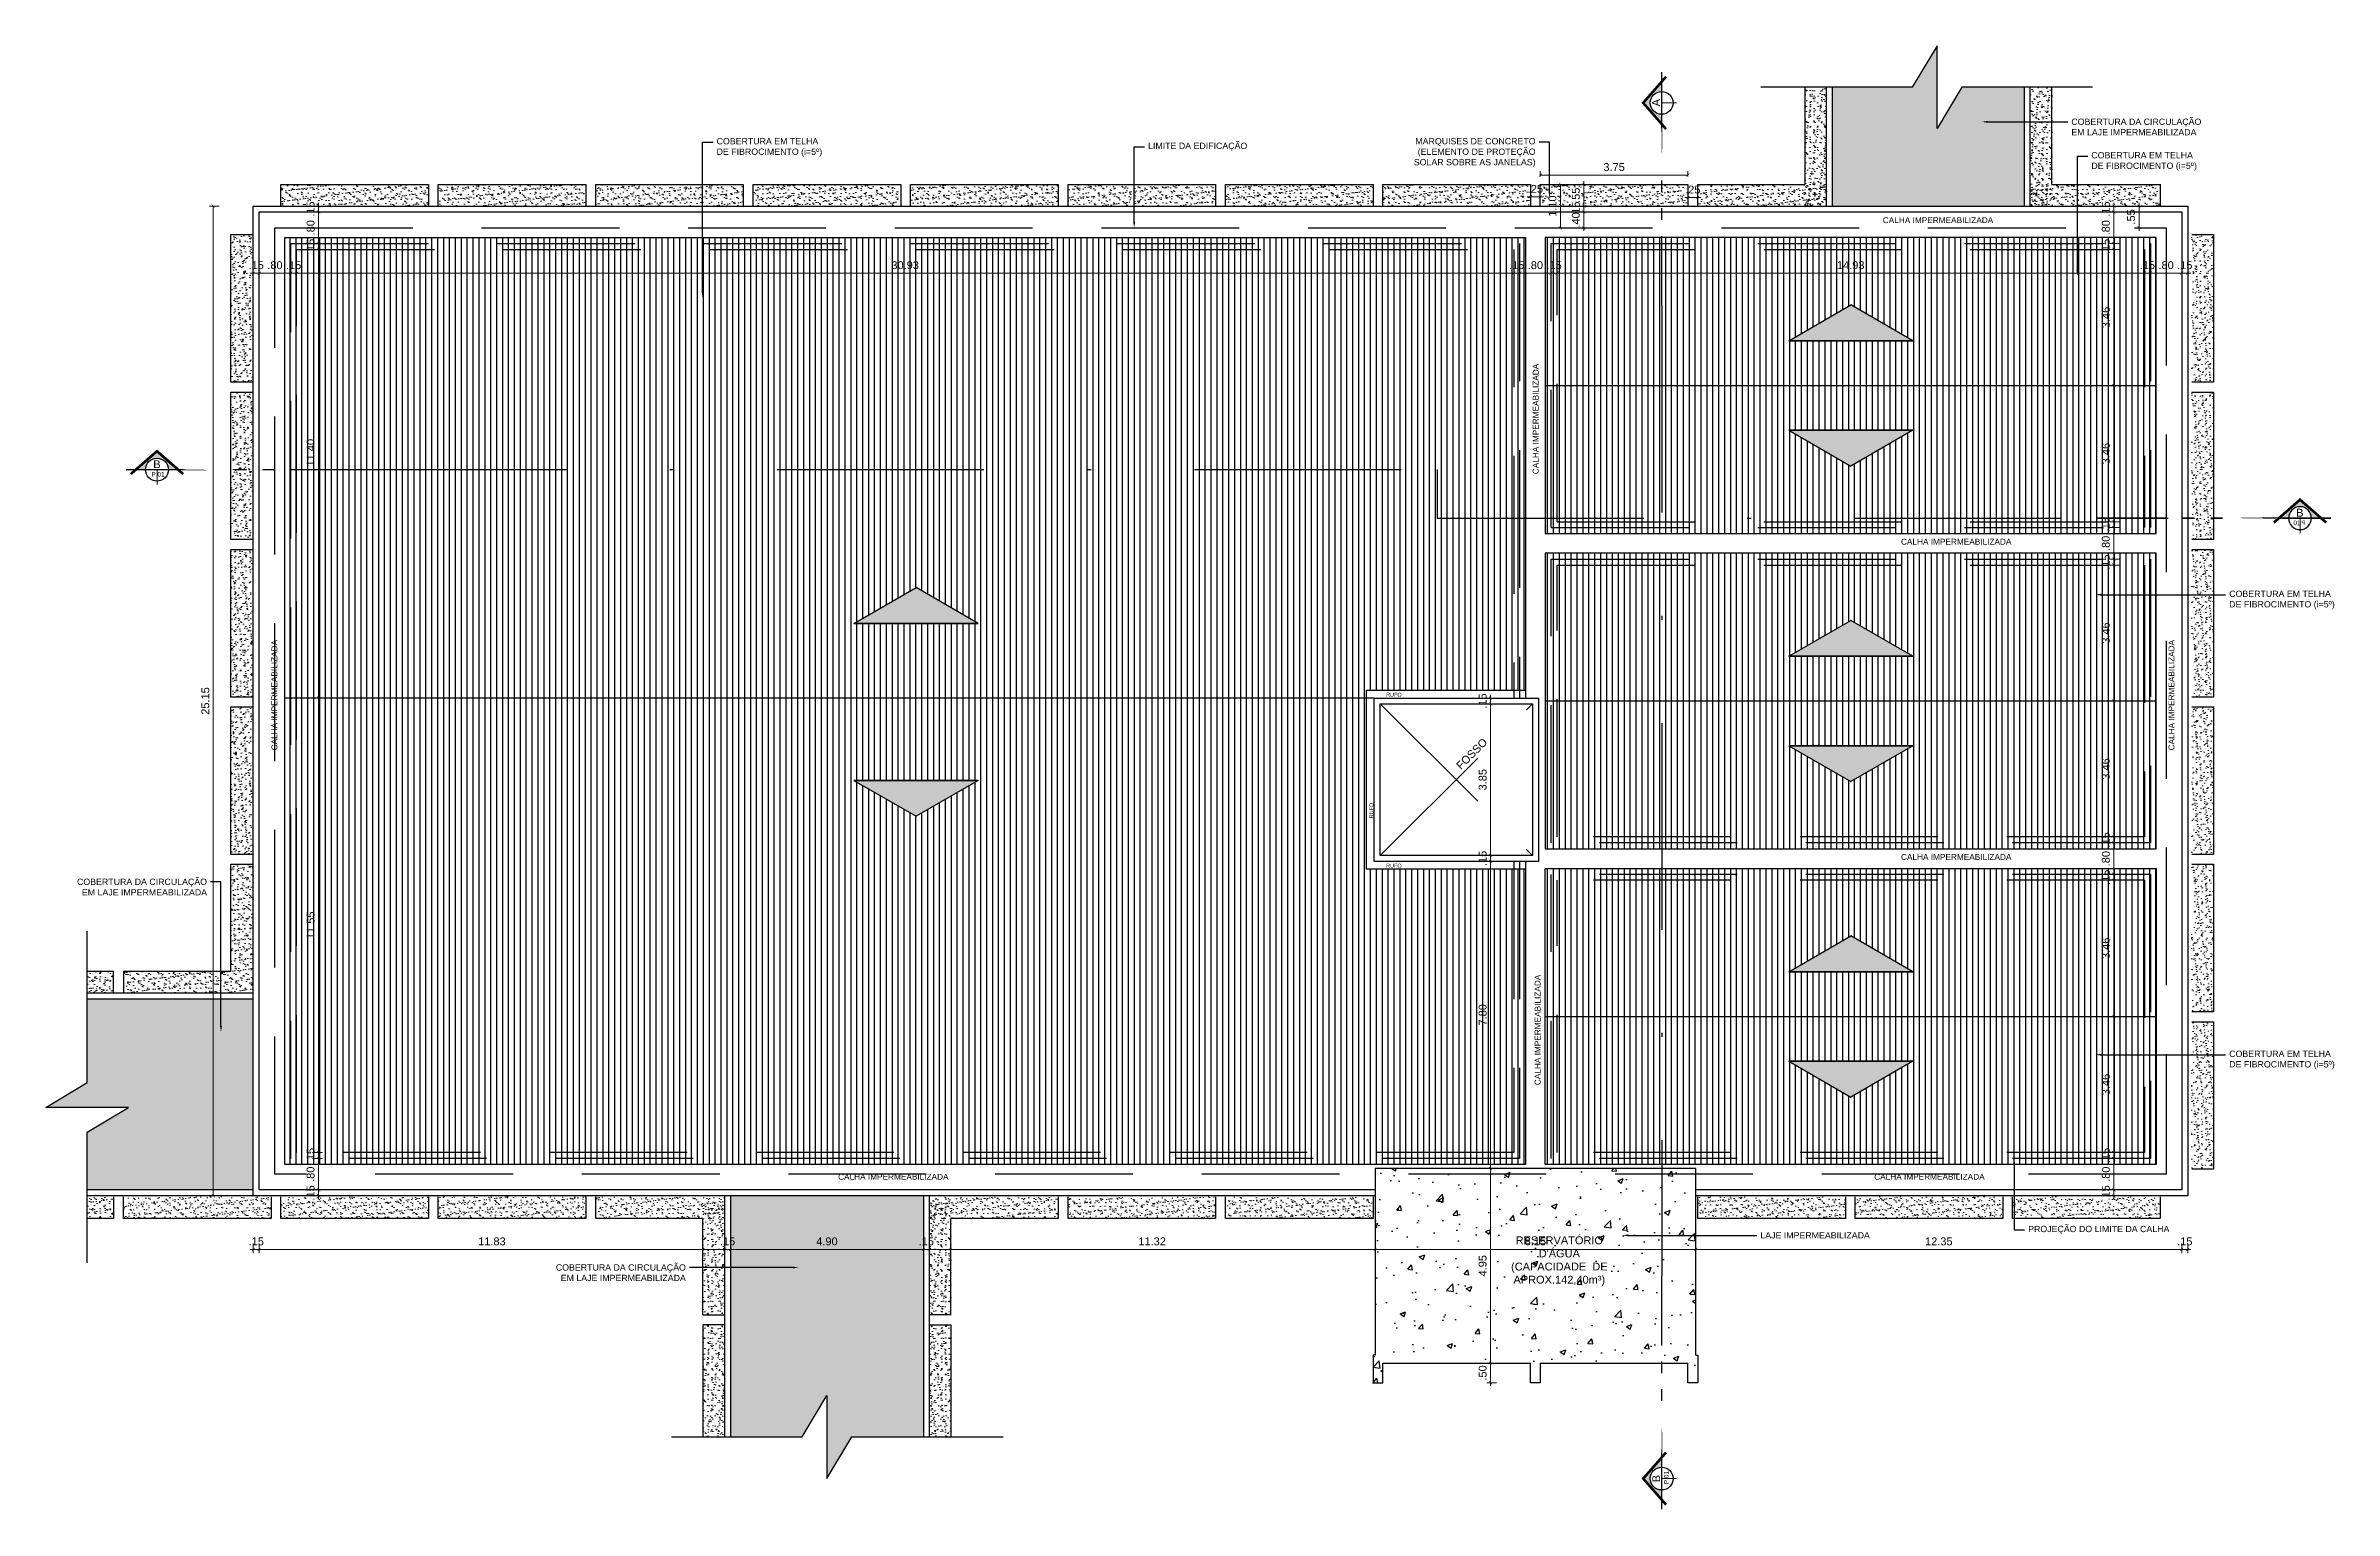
# Model space of a CAD drawing. Header units: metres. Extents: x 2440 to 5689, y 77 to 398.
# Drawn here: x 2971.6 to 3029.7, y 187.4 to 224.6 of the extents above; entities that cross this region are included whole.
import ezdxf
from ezdxf import colors
from ezdxf.entities.mleader import LeaderData, LeaderLine
from ezdxf.enums import TextEntityAlignment as Align
from ezdxf.math import Vec2, Vec3

# ---------------------------------------------------------------- set-up
doc = ezdxf.new("R2010")
doc.units = ezdxf.units.M
doc.header["$LTSCALE"] = 7
doc.header["$MEASUREMENT"] = 0
doc.header["$PDMODE"] = 2
doc.linetypes.add('DASHDOT', pattern=[1, 0.5, -0.25, 0, -0.25])
doc.linetypes.add('DASHED', pattern=[0.75, 0.5, -0.25])
for name, color, linetype, lineweight in [('2prancha', 4, 'Continuous', 18), ('COTAS', 1, 'Continuous', 0), ('HACH', 251, 'Continuous', 5), ('texto', 3, 'Continuous', 25)]:
    doc.layers.add(name, color=color, linetype=linetype, lineweight=lineweight)
for name, color, linetype in [('COTA 1 100', 2, 'Continuous'), ('PENA 0.15', 7, 'Continuous'), ('PENA 01', 1, 'Continuous'), ('PENA 02', 2, 'Continuous'), ('PENA 03', 3, 'Continuous'), ('PENA 06', 6, 'Continuous'), ('projeção', 7, 'DASHED'), ('REVISÃO', 164, 'Continuous'), ('SIMB_CORTE', 3, 'Continuous'), ('TXT ESPECIFICAÇÕES', 7, 'Continuous')]:
    doc.layers.add(name, color=color, linetype=linetype)
doc.styles.add('Luana', font='arial.ttf')
doc.styles.get("Standard").update_dxf_attribs({"font": 'arial.ttf'})
doc.dimstyles.new('arial100', dxfattribs={"dimtxt": 0.2, "dimasz": 0.08, "dimexe": 0.1, "dimexo": 0.2, "dimgap": 0.1, "dimtad": 1, "dimzin": 4, "dimdsep": 46, "dimtxsty": 'Luana', "dimblk": 'ARCHTICK', "dimcen": 0, "dimclrd": 7, "dimclre": 7, "dimclrt": 256, "dimadec": 0, "dimazin": 0, "dimtfac": 1, "dimtix": 1, "dimtmove": 0, "dimatfit": 3, "dimldrblk": 'CLOSEDBLANK', "dimfxl": 0, "dimlwd": 5, "dimlwe": 5, "dimarcsym": 0})

msp = doc.modelspace()

# ---------------------------------------------------------------- texts
at = {"layer": 'PENA 02', "style": 'Luana'}
msp.add_attdef('A', text='', height=0.2, rotation=90, dxfattribs=at).set_placement((3012.574, 223.192), align=Align.CENTER)
at = {"layer": 'texto', "color": 7, "ltscale": 0.05, "width": 10.51663, "attachment_point": 5, "style": 'Luana'}
for s, insert, char_height in [('CALHA IMPERMEABILIZADA', (3019.641, 220.206), 0.15), ('CALHA IMPERMEABILIZADA', (3020.103, 212.036), 0.15), ('RUFO', (3005.816, 208.149), 0.1), ('CALHA IMPERMEABILIZADA', (3020.103, 204.026), 0.15), ('RUFO', (3005.816, 203.805), 0.1), ('CALHA IMPERMEABILIZADA', (2993.097, 195.899), 0.15), ('CALHA IMPERMEABILIZADA', (3019.423, 195.899), 0.15)]:
    msp.add_mtext(s, dxfattribs=dict(at, insert=insert, char_height=char_height))
at = {"layer": 'texto', "color": 7, "ltscale": 0.05, "attachment_point": 5, "style": 'Luana'}
for s, insert, char_height, width, rotation in [('CALHA IMPERMEABILIZADA', (3009.42, 215.156), 0.15, 10.51663, 90), ('CALHA IMPERMEABILIZADA', (2977.373, 208.138), 0.15, 10.51663, 90), ('CALHA IMPERMEABILIZADA', (3025.573, 208.138), 0.15, 10.51663, 90), ('FOSSO', (3007.794, 206.648), 0.2, 2.534, 45), ('RUFO', (3005.243, 205.205), 0.1, 10.51663, 90), ('CALHA IMPERMEABILIZADA', (3009.468, 199.632), 0.15, 10.51663, 90)]:
    msp.add_mtext(s, dxfattribs=dict(at, insert=insert, char_height=char_height, width=width, rotation=rotation))
at = {"layer": 'texto', "color": 2, "ltscale": 0.05, "insert": (3010.019, 193.756), "char_height": 0.2, "width": 2.534, "attachment_point": 5, "style": 'Luana'}
msp.add_mtext("RESERVATÓRIO D'ÁGUA\\P(CAPACIDADE  DE\\PAPROX.142,40m³)", dxfattribs=at)

# ---------------------------------------------------------------- blocks, each defined once
blk = doc.blocks.new('SIMBOLOCORTE')
at = {"layer": 'PENA 02'}
blk.add_hatch(color=251, dxfattribs=at).paths.add_polyline_path([(0.29, 0), (0.537, 0), (0, 0.47), (-0.537, 0), (-0.29, 0, -1)])
at = {"layer": 'COTAS', "ltscale": 50}
blk.add_lwpolyline([(0, -0.378), (0, 0)], dxfattribs=at)
at = {"layer": 'PENA 02', "color": 1, "const_width": 0.0392}
blk.add_lwpolyline([(1.648, 0), (-0.785, 0)], close=True, dxfattribs=at)
at = {"layer": 'PENA 02', "const_width": 0.0654}
blk.add_lwpolyline([(-0.665, -0.112), (0, 0.47), (0.665, -0.112)], dxfattribs=at)
at = {"layer": 'PENA 02', "color": 1, "const_width": 0.0392}
for points in [[(2.274, 0), (1.969, 0)], [(2.98, 0), (2.675, 0)], [(5.159, 0), (3.381, 0)]]:
    blk.add_lwpolyline(points, dxfattribs=at)
at = {"layer": 'PENA 02'}
blk.add_circle((0, 0), 0.29, dxfattribs=at)
at = {"layer": 'PENA 02', "style": 'Luana'}
for tag, height, p in [('CORTE', 0.2, (-0.001, 0.04)), ('PRANCHA', 0.117, (0.102, -0.177))]:
    blk.add_attdef(tag, text='', height=height, dxfattribs=at).set_placement(p, align=Align.CENTER)
at = {"layer": 'texto', "color": 250, "style": 'Luana'}
blk.add_text('P', height=0.117, dxfattribs=at).set_placement((-0.143, -0.176))
blk = doc.blocks.new('beiral')
at = {"layer": 'HACH'}
h = blk.add_hatch(dxfattribs=at)
h.set_pattern_fill('AR-SAND,_O', color=256, scale=0.1)
h.set_pattern_definition([(37.5, (-1.875, -1.1), (-0.0062993, 0.1926824), [0, -0.152, 0, -0.17, 0, -0.1625]), (7.5, (-1.875, -1.1), (0.176978, 0.282215), [0, -0.082, 0, -0.137, 0, -0.0525]), (327.5, (-1.998, -1.1), (0.311414, 0.000566), [0, -0.05, 0, -0.18, 0, -0.235]), (317.5, (-1.998, -1.1), (0.300613, 0.087768), [0, -0.025, 0, -0.118, 0, -0.135])])
h.paths.add_polyline_path([(1.875, -0.55), (-1.875, -0.55), (-1.875, -1.1), (1.875, -1.1)])
at = {"layer": 'PENA 01'}
for p, q in [((-1.875, -1.1), (-1.875, -0.55)), ((1.875, -0.55), (1.875, -1.1)), ((1.875, -1.1), (-1.875, -1.1))]:
    blk.add_line(p, q, dxfattribs=at)
blk = doc.blocks.new('_ArchTick')
at = {"color": 0, "linetype": 'ByBlock', "const_width": 0.15}
blk.add_lwpolyline([(-0.5, -0.5), (0.5, 0.5)], dxfattribs=at)
blk = doc.blocks.new('*D239')
at = {"layer": 'COTA 1 100', "color": 7, "lineweight": 5}
for p, q in [((3009.536, 221.315), (3009.536, 221.454)), ((3013.286, 221.354), (3009.536, 221.354)), ((3013.286, 221.315), (3013.286, 221.454))]:
    blk.add_line(p, q, dxfattribs=at)
at = {"layer": 'Defpoints', "color": 0}
for p in [(3009.536, 221.354), (3009.536, 221.115), (3013.286, 221.115)]:
    blk.add_point(p, dxfattribs=at)
at = {"layer": 'COTA 1 100', "color": 7, "lineweight": 5, "xscale": 0.08, "yscale": 0.08, "zscale": 0.08, "rotation": 180}
blk.add_blockref('_ArchTick', (3009.536, 221.354), dxfattribs=at)
at = {"layer": 'COTA 1 100', "color": 7, "lineweight": 5, "xscale": 0.08, "yscale": 0.08, "zscale": 0.08}
blk.add_blockref('_ArchTick', (3013.286, 221.354), dxfattribs=at)
at = {"layer": 'COTA 1 100', "insert": (3011.411, 221.556), "char_height": 0.2, "attachment_point": 5, "style": 'Luana'}
blk.add_mtext('3.75', dxfattribs=at)
blk = doc.blocks.new('_ClosedBlank')
at = {"layer": '2prancha', "color": 0, "lineweight": -2}
for p, q in [((-1, 0.17), (0, 0)), ((-1, 0.17), (-1, -0.17)), ((0, 0), (-1, -0.17))]:
    blk.add_line(p, q, dxfattribs=at)
blk = doc.blocks.new('*D240')
at = {"layer": 'COTA 1 100', "color": 7, "lineweight": 5}
for p, q in [((3025.836, 218.861), (3025.756, 218.861)), ((3025.836, 219.011), (3025.836, 218.761)), ((3025.986, 218.861), (3025.836, 218.861)), ((3025.986, 219.011), (3025.986, 218.761)), ((3025.986, 218.861), (3026.066, 218.861))]:
    blk.add_line(p, q, dxfattribs=at)
at = {"layer": 'Defpoints', "color": 0}
for p in [(3025.836, 220.415), (3025.986, 220.565), (3025.836, 218.861)]:
    blk.add_point(p, dxfattribs=at)
at = {"layer": 'COTA 1 100', "color": 7, "lineweight": 5, "xscale": 0.08, "yscale": 0.08, "zscale": 0.08}
blk.add_blockref('_ArchTick', (3025.836, 218.861), dxfattribs=at)
at = {"layer": 'COTA 1 100', "color": 7, "lineweight": 5, "xscale": 0.08, "yscale": 0.08, "zscale": 0.08, "rotation": 180}
blk.add_blockref('_ArchTick', (3025.986, 218.861), dxfattribs=at)
at = {"layer": 'COTA 1 100', "insert": (3025.911, 219.063), "char_height": 0.2, "attachment_point": 5, "style": 'Luana'}
blk.add_mtext('.15', dxfattribs=at)
blk = doc.blocks.new('*D241')
at = {"layer": 'COTA 1 100', "color": 7, "lineweight": 5}
for p, q in [((3025.036, 219.011), (3025.036, 218.761)), ((3025.836, 218.861), (3025.036, 218.861)), ((3025.836, 219.011), (3025.836, 218.761))]:
    blk.add_line(p, q, dxfattribs=at)
at = {"layer": 'Defpoints', "color": 0}
for p in [(3025.836, 220.415), (3025.036, 219.615), (3025.036, 218.861)]:
    blk.add_point(p, dxfattribs=at)
at = {"layer": 'COTA 1 100', "color": 7, "lineweight": 5, "xscale": 0.08, "yscale": 0.08, "zscale": 0.08, "rotation": 180}
blk.add_blockref('_ArchTick', (3025.036, 218.861), dxfattribs=at)
at = {"layer": 'COTA 1 100', "color": 7, "lineweight": 5, "xscale": 0.08, "yscale": 0.08, "zscale": 0.08}
blk.add_blockref('_ArchTick', (3025.836, 218.861), dxfattribs=at)
at = {"layer": 'COTA 1 100', "insert": (3025.436, 219.063), "char_height": 0.2, "attachment_point": 5, "style": 'Luana'}
blk.add_mtext('.80', dxfattribs=at)
blk = doc.blocks.new('*D242')
at = {"layer": 'COTA 1 100', "color": 7, "lineweight": 5}
for p, q in [((3024.886, 218.861), (3024.806, 218.861)), ((3024.886, 219.011), (3024.886, 218.761)), ((3025.036, 218.861), (3024.886, 218.861)), ((3025.036, 219.011), (3025.036, 218.761)), ((3025.036, 218.861), (3025.116, 218.861))]:
    blk.add_line(p, q, dxfattribs=at)
at = {"layer": 'Defpoints', "color": 0}
for p in [(3024.886, 219.465), (3025.036, 219.615), (3024.886, 218.861)]:
    blk.add_point(p, dxfattribs=at)
at = {"layer": 'COTA 1 100', "color": 7, "lineweight": 5, "xscale": 0.08, "yscale": 0.08, "zscale": 0.08}
blk.add_blockref('_ArchTick', (3024.886, 218.861), dxfattribs=at)
at = {"layer": 'COTA 1 100', "color": 7, "lineweight": 5, "xscale": 0.08, "yscale": 0.08, "zscale": 0.08, "rotation": 180}
blk.add_blockref('_ArchTick', (3025.036, 218.861), dxfattribs=at)
at = {"layer": 'COTA 1 100', "insert": (3024.961, 219.063), "char_height": 0.2, "attachment_point": 5, "style": 'Luana'}
blk.add_mtext('.15', dxfattribs=at)
blk = doc.blocks.new('*D243')
at = {"layer": 'COTA 1 100', "color": 7, "lineweight": 5}
for p, q in [((3009.961, 219.011), (3009.961, 218.761)), ((3024.886, 218.861), (3009.961, 218.861)), ((3024.886, 219.011), (3024.886, 218.761))]:
    blk.add_line(p, q, dxfattribs=at)
at = {"layer": 'Defpoints', "color": 0}
for p in [(3009.961, 219.465), (3024.886, 219.465), (3009.961, 218.861)]:
    blk.add_point(p, dxfattribs=at)
at = {"layer": 'COTA 1 100', "color": 7, "lineweight": 5, "xscale": 0.08, "yscale": 0.08, "zscale": 0.08, "rotation": 180}
blk.add_blockref('_ArchTick', (3009.961, 218.861), dxfattribs=at)
at = {"layer": 'COTA 1 100', "color": 7, "lineweight": 5, "xscale": 0.08, "yscale": 0.08, "zscale": 0.08}
blk.add_blockref('_ArchTick', (3024.886, 218.861), dxfattribs=at)
at = {"layer": 'COTA 1 100', "insert": (3017.423, 219.063), "char_height": 0.2, "attachment_point": 5, "style": 'Luana'}
blk.add_mtext('14.93', dxfattribs=at)
blk = doc.blocks.new('*D244')
at = {"layer": 'COTA 1 100', "color": 7, "lineweight": 5}
for p, q in [((3009.811, 218.861), (3009.731, 218.861)), ((3009.811, 219.011), (3009.811, 218.761)), ((3009.961, 218.861), (3009.811, 218.861)), ((3009.961, 219.011), (3009.961, 218.761)), ((3009.961, 218.861), (3010.041, 218.861))]:
    blk.add_line(p, q, dxfattribs=at)
at = {"layer": 'Defpoints', "color": 0}
for p in [(3009.811, 219.615), (3009.961, 219.465), (3009.811, 218.861)]:
    blk.add_point(p, dxfattribs=at)
at = {"layer": 'COTA 1 100', "color": 7, "lineweight": 5, "xscale": 0.08, "yscale": 0.08, "zscale": 0.08}
blk.add_blockref('_ArchTick', (3009.811, 218.861), dxfattribs=at)
at = {"layer": 'COTA 1 100', "color": 7, "lineweight": 5, "xscale": 0.08, "yscale": 0.08, "zscale": 0.08, "rotation": 180}
blk.add_blockref('_ArchTick', (3009.961, 218.861), dxfattribs=at)
at = {"layer": 'COTA 1 100', "insert": (3009.886, 219.063), "char_height": 0.2, "attachment_point": 5, "style": 'Luana'}
blk.add_mtext('.15', dxfattribs=at)
blk = doc.blocks.new('*D245')
at = {"layer": 'COTA 1 100', "color": 7, "lineweight": 5}
for p, q in [((3009.011, 219.011), (3009.011, 218.761)), ((3009.811, 218.861), (3009.011, 218.861)), ((3009.811, 219.011), (3009.811, 218.761))]:
    blk.add_line(p, q, dxfattribs=at)
at = {"layer": 'Defpoints', "color": 0}
for p in [(3009.011, 219.615), (3009.811, 219.615), (3009.011, 218.861)]:
    blk.add_point(p, dxfattribs=at)
at = {"layer": 'COTA 1 100', "color": 7, "lineweight": 5, "xscale": 0.08, "yscale": 0.08, "zscale": 0.08, "rotation": 180}
blk.add_blockref('_ArchTick', (3009.011, 218.861), dxfattribs=at)
at = {"layer": 'COTA 1 100', "color": 7, "lineweight": 5, "xscale": 0.08, "yscale": 0.08, "zscale": 0.08}
blk.add_blockref('_ArchTick', (3009.811, 218.861), dxfattribs=at)
at = {"layer": 'COTA 1 100', "insert": (3009.411, 219.063), "char_height": 0.2, "attachment_point": 5, "style": 'Luana'}
blk.add_mtext('.80', dxfattribs=at)
blk = doc.blocks.new('*D246')
at = {"layer": 'COTA 1 100', "color": 7, "lineweight": 5}
for p, q in [((3008.861, 218.861), (3008.781, 218.861)), ((3008.861, 219.011), (3008.861, 218.761)), ((3009.011, 218.861), (3008.861, 218.861)), ((3009.011, 219.011), (3009.011, 218.761)), ((3009.011, 218.861), (3009.091, 218.861))]:
    blk.add_line(p, q, dxfattribs=at)
at = {"layer": 'Defpoints', "color": 0}
for p in [(3008.861, 219.465), (3009.011, 219.615), (3008.861, 218.861)]:
    blk.add_point(p, dxfattribs=at)
at = {"layer": 'COTA 1 100', "color": 7, "lineweight": 5, "xscale": 0.08, "yscale": 0.08, "zscale": 0.08}
blk.add_blockref('_ArchTick', (3008.861, 218.861), dxfattribs=at)
at = {"layer": 'COTA 1 100', "color": 7, "lineweight": 5, "xscale": 0.08, "yscale": 0.08, "zscale": 0.08, "rotation": 180}
blk.add_blockref('_ArchTick', (3009.011, 218.861), dxfattribs=at)
at = {"layer": 'COTA 1 100', "insert": (3008.936, 219.063), "char_height": 0.2, "attachment_point": 5, "style": 'Luana'}
blk.add_mtext('.15', dxfattribs=at)
blk = doc.blocks.new('*D247')
at = {"layer": 'COTA 1 100', "color": 7, "lineweight": 5}
for p, q in [((2977.936, 219.011), (2977.936, 218.761)), ((3008.861, 218.861), (2977.936, 218.861)), ((3008.861, 219.011), (3008.861, 218.761))]:
    blk.add_line(p, q, dxfattribs=at)
at = {"layer": 'Defpoints', "color": 0}
for p in [(2977.936, 219.465), (3008.861, 219.465), (2977.936, 218.861)]:
    blk.add_point(p, dxfattribs=at)
at = {"layer": 'COTA 1 100', "color": 7, "lineweight": 5, "xscale": 0.08, "yscale": 0.08, "zscale": 0.08, "rotation": 180}
blk.add_blockref('_ArchTick', (2977.936, 218.861), dxfattribs=at)
at = {"layer": 'COTA 1 100', "color": 7, "lineweight": 5, "xscale": 0.08, "yscale": 0.08, "zscale": 0.08}
blk.add_blockref('_ArchTick', (3008.861, 218.861), dxfattribs=at)
at = {"layer": 'COTA 1 100', "insert": (2993.398, 219.063), "char_height": 0.2, "attachment_point": 5, "style": 'Luana'}
blk.add_mtext('30.93', dxfattribs=at)
blk = doc.blocks.new('*D248')
at = {"layer": 'COTA 1 100', "color": 7, "lineweight": 5}
for p, q in [((2977.786, 218.861), (2977.706, 218.861)), ((2977.786, 219.011), (2977.786, 218.761)), ((2977.936, 218.861), (2977.786, 218.861)), ((2977.936, 219.011), (2977.936, 218.761)), ((2977.936, 218.861), (2978.016, 218.861))]:
    blk.add_line(p, q, dxfattribs=at)
at = {"layer": 'Defpoints', "color": 0}
for p in [(2977.786, 219.615), (2977.936, 219.465), (2977.786, 218.861)]:
    blk.add_point(p, dxfattribs=at)
at = {"layer": 'COTA 1 100', "color": 7, "lineweight": 5, "xscale": 0.08, "yscale": 0.08, "zscale": 0.08}
blk.add_blockref('_ArchTick', (2977.786, 218.861), dxfattribs=at)
at = {"layer": 'COTA 1 100', "color": 7, "lineweight": 5, "xscale": 0.08, "yscale": 0.08, "zscale": 0.08, "rotation": 180}
blk.add_blockref('_ArchTick', (2977.936, 218.861), dxfattribs=at)
at = {"layer": 'COTA 1 100', "insert": (2977.861, 219.063), "char_height": 0.2, "attachment_point": 5, "style": 'Luana'}
blk.add_mtext('.15', dxfattribs=at)
blk = doc.blocks.new('*D249')
at = {"layer": 'COTA 1 100', "color": 7, "lineweight": 5}
for p, q in [((2976.986, 219.011), (2976.986, 218.761)), ((2977.786, 218.861), (2976.986, 218.861)), ((2977.786, 219.011), (2977.786, 218.761))]:
    blk.add_line(p, q, dxfattribs=at)
at = {"layer": 'Defpoints', "color": 0}
for p in [(2976.986, 220.415), (2977.786, 219.615), (2976.986, 218.861)]:
    blk.add_point(p, dxfattribs=at)
at = {"layer": 'COTA 1 100', "color": 7, "lineweight": 5, "xscale": 0.08, "yscale": 0.08, "zscale": 0.08, "rotation": 180}
blk.add_blockref('_ArchTick', (2976.986, 218.861), dxfattribs=at)
at = {"layer": 'COTA 1 100', "color": 7, "lineweight": 5, "xscale": 0.08, "yscale": 0.08, "zscale": 0.08}
blk.add_blockref('_ArchTick', (2977.786, 218.861), dxfattribs=at)
at = {"layer": 'COTA 1 100', "insert": (2977.386, 219.063), "char_height": 0.2, "attachment_point": 5, "style": 'Luana'}
blk.add_mtext('.80', dxfattribs=at)
blk = doc.blocks.new('*D250')
at = {"layer": 'COTA 1 100', "color": 7, "lineweight": 5}
for p, q in [((2976.836, 218.861), (2976.756, 218.861)), ((2976.836, 219.011), (2976.836, 218.761)), ((2976.986, 218.861), (2976.836, 218.861)), ((2976.986, 219.011), (2976.986, 218.761)), ((2976.986, 218.861), (2977.066, 218.861))]:
    blk.add_line(p, q, dxfattribs=at)
at = {"layer": 'Defpoints', "color": 0}
for p in [(2976.836, 220.565), (2976.986, 220.415), (2976.836, 218.861)]:
    blk.add_point(p, dxfattribs=at)
at = {"layer": 'COTA 1 100', "color": 7, "lineweight": 5, "xscale": 0.08, "yscale": 0.08, "zscale": 0.08}
blk.add_blockref('_ArchTick', (2976.836, 218.861), dxfattribs=at)
at = {"layer": 'COTA 1 100', "color": 7, "lineweight": 5, "xscale": 0.08, "yscale": 0.08, "zscale": 0.08, "rotation": 180}
blk.add_blockref('_ArchTick', (2976.986, 218.861), dxfattribs=at)
at = {"layer": 'COTA 1 100', "insert": (2976.911, 219.063), "char_height": 0.2, "attachment_point": 5, "style": 'Luana'}
blk.add_mtext('.15', dxfattribs=at)
blk = doc.blocks.new('*D251')
at = {"layer": 'COTA 1 100', "color": 7, "lineweight": 5}
for p, q in [((2978.344, 220.565), (2978.594, 220.565)), ((2978.344, 220.415), (2978.594, 220.415)), ((2978.494, 220.565), (2978.494, 220.645)), ((2978.494, 220.565), (2978.494, 220.415)), ((2978.494, 220.415), (2978.494, 220.335))]:
    blk.add_line(p, q, dxfattribs=at)
at = {"layer": 'Defpoints', "color": 0}
for p in [(2977.786, 220.565), (2977.786, 220.415), (2978.494, 220.415)]:
    blk.add_point(p, dxfattribs=at)
at = {"layer": 'COTA 1 100', "color": 7, "lineweight": 5, "xscale": 0.08, "yscale": 0.08, "zscale": 0.08}
for p, rotation in [((2978.494, 220.565), 270), ((2978.494, 220.415), 90)]:
    blk.add_blockref('_ArchTick', p, dxfattribs=dict(at, rotation=rotation))
at = {"layer": 'COTA 1 100', "insert": (2978.292, 220.49), "char_height": 0.2, "attachment_point": 5, "rotation": 90, "style": 'Luana'}
blk.add_mtext('.15', dxfattribs=at)
blk = doc.blocks.new('*D252')
at = {"layer": 'COTA 1 100', "color": 7, "lineweight": 5}
for p, q in [((2978.344, 220.415), (2978.594, 220.415)), ((2978.494, 220.415), (2978.494, 219.615)), ((2978.344, 219.615), (2978.594, 219.615))]:
    blk.add_line(p, q, dxfattribs=at)
at = {"layer": 'Defpoints', "color": 0}
for p in [(2977.786, 220.415), (2977.786, 219.615), (2978.494, 219.615)]:
    blk.add_point(p, dxfattribs=at)
at = {"layer": 'COTA 1 100', "color": 7, "lineweight": 5, "xscale": 0.08, "yscale": 0.08, "zscale": 0.08}
for p, rotation in [((2978.494, 220.415), 90), ((2978.494, 219.615), 270)]:
    blk.add_blockref('_ArchTick', p, dxfattribs=dict(at, rotation=rotation))
at = {"layer": 'COTA 1 100', "insert": (2978.292, 220.015), "char_height": 0.2, "attachment_point": 5, "rotation": 90, "style": 'Luana'}
blk.add_mtext('.80', dxfattribs=at)
blk = doc.blocks.new('*D253')
at = {"layer": 'COTA 1 100', "color": 7, "lineweight": 5}
for p, q in [((2978.344, 219.615), (2978.594, 219.615)), ((2978.344, 219.465), (2978.594, 219.465)), ((2978.494, 219.615), (2978.494, 219.695)), ((2978.494, 219.615), (2978.494, 219.465)), ((2978.494, 219.465), (2978.494, 219.385))]:
    blk.add_line(p, q, dxfattribs=at)
at = {"layer": 'Defpoints', "color": 0}
for p in [(2977.786, 219.615), (2977.936, 219.465), (2978.494, 219.465)]:
    blk.add_point(p, dxfattribs=at)
at = {"layer": 'COTA 1 100', "color": 7, "lineweight": 5, "xscale": 0.08, "yscale": 0.08, "zscale": 0.08}
for p, rotation in [((2978.494, 219.615), 270), ((2978.494, 219.465), 90)]:
    blk.add_blockref('_ArchTick', p, dxfattribs=dict(at, rotation=rotation))
at = {"layer": 'COTA 1 100', "insert": (2978.292, 219.54), "char_height": 0.2, "attachment_point": 5, "rotation": 90, "style": 'Luana'}
blk.add_mtext('.15', dxfattribs=at)
blk = doc.blocks.new('*D254')
at = {"layer": 'COTA 1 100', "color": 7, "lineweight": 5}
for p, q in [((2978.344, 219.465), (2978.594, 219.465)), ((2978.494, 219.465), (2978.494, 208.065)), ((2978.344, 208.065), (2978.594, 208.065))]:
    blk.add_line(p, q, dxfattribs=at)
at = {"layer": 'Defpoints', "color": 0}
for p in [(2977.936, 219.465), (2977.936, 208.065), (2978.494, 208.065)]:
    blk.add_point(p, dxfattribs=at)
at = {"layer": 'COTA 1 100', "color": 7, "lineweight": 5, "xscale": 0.08, "yscale": 0.08, "zscale": 0.08}
for p, rotation in [((2978.494, 219.465), 90), ((2978.494, 208.065), 270)]:
    blk.add_blockref('_ArchTick', p, dxfattribs=dict(at, rotation=rotation))
at = {"layer": 'COTA 1 100', "insert": (2978.292, 214.299), "char_height": 0.2, "attachment_point": 5, "rotation": 90, "style": 'Luana'}
blk.add_mtext('11.40', dxfattribs=at)
blk = doc.blocks.new('*D255')
at = {"layer": 'COTA 1 100', "color": 7, "lineweight": 5}
for p, q in [((2978.344, 208.065), (2978.594, 208.065)), ((2978.494, 208.065), (2978.494, 196.515)), ((2978.344, 196.515), (2978.594, 196.515))]:
    blk.add_line(p, q, dxfattribs=at)
at = {"layer": 'Defpoints', "color": 0}
for p in [(2977.936, 208.065), (2977.936, 196.515), (2978.494, 196.515)]:
    blk.add_point(p, dxfattribs=at)
at = {"layer": 'COTA 1 100', "color": 7, "lineweight": 5, "xscale": 0.08, "yscale": 0.08, "zscale": 0.08}
for p, rotation in [((2978.494, 208.065), 90), ((2978.494, 196.515), 270)]:
    blk.add_blockref('_ArchTick', p, dxfattribs=dict(at, rotation=rotation))
at = {"layer": 'COTA 1 100', "insert": (2978.292, 202.29), "char_height": 0.2, "attachment_point": 5, "rotation": 90, "style": 'Luana'}
blk.add_mtext('11.55', dxfattribs=at)
blk = doc.blocks.new('*D256')
at = {"layer": 'COTA 1 100', "color": 7, "lineweight": 5}
for p, q in [((2978.494, 196.515), (2978.494, 196.595)), ((2978.344, 196.515), (2978.594, 196.515)), ((2978.344, 196.365), (2978.594, 196.365)), ((2978.494, 196.515), (2978.494, 196.365)), ((2978.494, 196.365), (2978.494, 196.285))]:
    blk.add_line(p, q, dxfattribs=at)
at = {"layer": 'Defpoints', "color": 0}
for p in [(2977.786, 196.365), (2977.936, 196.515), (2978.494, 196.365)]:
    blk.add_point(p, dxfattribs=at)
at = {"layer": 'COTA 1 100', "color": 7, "lineweight": 5, "xscale": 0.08, "yscale": 0.08, "zscale": 0.08}
for p, rotation in [((2978.494, 196.515), 270), ((2978.494, 196.365), 90)]:
    blk.add_blockref('_ArchTick', p, dxfattribs=dict(at, rotation=rotation))
at = {"layer": 'COTA 1 100', "insert": (2978.292, 196.44), "char_height": 0.2, "attachment_point": 5, "rotation": 90, "style": 'Luana'}
blk.add_mtext('.15', dxfattribs=at)
blk = doc.blocks.new('*D257')
at = {"layer": 'COTA 1 100', "color": 7, "lineweight": 5}
for p, q in [((2978.344, 196.365), (2978.594, 196.365)), ((2978.494, 196.365), (2978.494, 195.565)), ((2978.344, 195.565), (2978.594, 195.565))]:
    blk.add_line(p, q, dxfattribs=at)
at = {"layer": 'Defpoints', "color": 0}
for p in [(2977.786, 196.365), (2976.986, 195.565), (2978.494, 195.565)]:
    blk.add_point(p, dxfattribs=at)
at = {"layer": 'COTA 1 100', "color": 7, "lineweight": 5, "xscale": 0.08, "yscale": 0.08, "zscale": 0.08}
for p, rotation in [((2978.494, 196.365), 90), ((2978.494, 195.565), 270)]:
    blk.add_blockref('_ArchTick', p, dxfattribs=dict(at, rotation=rotation))
at = {"layer": 'COTA 1 100', "insert": (2978.292, 195.965), "char_height": 0.2, "attachment_point": 5, "rotation": 90, "style": 'Luana'}
blk.add_mtext('.80', dxfattribs=at)
blk = doc.blocks.new('*D258')
at = {"layer": 'COTA 1 100', "color": 7, "lineweight": 5}
for p, q in [((2978.344, 195.565), (2978.594, 195.565)), ((2978.344, 195.415), (2978.594, 195.415)), ((2978.494, 195.565), (2978.494, 195.645)), ((2978.494, 195.565), (2978.494, 195.415)), ((2978.494, 195.415), (2978.494, 195.335))]:
    blk.add_line(p, q, dxfattribs=at)
at = {"layer": 'Defpoints', "color": 0}
for p in [(2976.836, 195.415), (2976.986, 195.565), (2978.494, 195.415)]:
    blk.add_point(p, dxfattribs=at)
at = {"layer": 'COTA 1 100', "color": 7, "lineweight": 5, "xscale": 0.08, "yscale": 0.08, "zscale": 0.08}
for p, rotation in [((2978.494, 195.565), 270), ((2978.494, 195.415), 90)]:
    blk.add_blockref('_ArchTick', p, dxfattribs=dict(at, rotation=rotation))
at = {"layer": 'COTA 1 100', "insert": (2978.292, 195.49), "char_height": 0.2, "attachment_point": 5, "rotation": 90, "style": 'Luana'}
blk.add_mtext('.15', dxfattribs=at)
blk = doc.blocks.new('*D259')
at = {"layer": 'COTA 1 100', "color": 7, "lineweight": 5}
for p, q in [((3008.423, 208.065), (3008.173, 208.065)), ((3008.423, 207.915), (3008.173, 207.915)), ((3008.273, 208.065), (3008.273, 208.145)), ((3008.273, 208.065), (3008.273, 207.915)), ((3008.273, 207.915), (3008.273, 207.835))]:
    blk.add_line(p, q, dxfattribs=at)
at = {"layer": 'Defpoints', "color": 0}
for p in [(3008.273, 207.915), (3009.336, 208.065), (3009.336, 207.915)]:
    blk.add_point(p, dxfattribs=at)
at = {"layer": 'COTA 1 100', "color": 7, "lineweight": 5, "xscale": 0.08, "yscale": 0.08, "zscale": 0.08}
for p, rotation in [((3008.273, 208.065), 270), ((3008.273, 207.915), 90)]:
    blk.add_blockref('_ArchTick', p, dxfattribs=dict(at, rotation=rotation))
at = {"layer": 'COTA 1 100', "insert": (3008.071, 207.99), "char_height": 0.2, "attachment_point": 5, "rotation": 90, "style": 'Luana'}
blk.add_mtext('.15', dxfattribs=at)
blk = doc.blocks.new('*D260')
at = {"layer": 'COTA 1 100', "color": 7, "lineweight": 5}
for p, q in [((3008.423, 207.915), (3008.173, 207.915)), ((3008.273, 207.915), (3008.273, 204.065)), ((3008.423, 204.065), (3008.173, 204.065))]:
    blk.add_line(p, q, dxfattribs=at)
at = {"layer": 'Defpoints', "color": 0}
for p in [(3009.336, 207.915), (3008.273, 204.065), (3009.336, 204.065)]:
    blk.add_point(p, dxfattribs=at)
at = {"layer": 'COTA 1 100', "color": 7, "lineweight": 5, "xscale": 0.08, "yscale": 0.08, "zscale": 0.08}
for p, rotation in [((3008.273, 207.915), 90), ((3008.273, 204.065), 270)]:
    blk.add_blockref('_ArchTick', p, dxfattribs=dict(at, rotation=rotation))
at = {"layer": 'COTA 1 100', "insert": (3008.071, 205.99), "char_height": 0.2, "attachment_point": 5, "rotation": 90, "style": 'Luana'}
blk.add_mtext('3.85', dxfattribs=at)
blk = doc.blocks.new('*D261')
at = {"layer": 'COTA 1 100', "color": 7, "lineweight": 5}
for p, q in [((3008.273, 204.065), (3008.273, 204.145)), ((3008.423, 204.065), (3008.173, 204.065)), ((3008.423, 203.915), (3008.173, 203.915)), ((3008.273, 204.065), (3008.273, 203.915)), ((3008.273, 203.915), (3008.273, 203.835))]:
    blk.add_line(p, q, dxfattribs=at)
at = {"layer": 'Defpoints', "color": 0}
for p in [(3008.273, 203.915), (3009.336, 204.065), (3009.486, 203.915)]:
    blk.add_point(p, dxfattribs=at)
at = {"layer": 'COTA 1 100', "color": 7, "lineweight": 5, "xscale": 0.08, "yscale": 0.08, "zscale": 0.08}
for p, rotation in [((3008.273, 204.065), 270), ((3008.273, 203.915), 90)]:
    blk.add_blockref('_ArchTick', p, dxfattribs=dict(at, rotation=rotation))
at = {"layer": 'COTA 1 100', "insert": (3008.071, 203.99), "char_height": 0.2, "attachment_point": 5, "rotation": 90, "style": 'Luana'}
blk.add_mtext('.15', dxfattribs=at)
blk = doc.blocks.new('*D262')
at = {"layer": 'COTA 1 100', "color": 7, "lineweight": 5}
for p, q in [((3008.423, 203.915), (3008.173, 203.915)), ((3008.273, 203.915), (3008.273, 196.115)), ((3008.423, 196.115), (3008.173, 196.115))]:
    blk.add_line(p, q, dxfattribs=at)
at = {"layer": 'Defpoints', "color": 0}
for p in [(3009.486, 203.915), (3008.273, 196.115), (3009.411, 196.115)]:
    blk.add_point(p, dxfattribs=at)
at = {"layer": 'COTA 1 100', "color": 7, "lineweight": 5, "xscale": 0.08, "yscale": 0.08, "zscale": 0.08}
for p, rotation in [((3008.273, 203.915), 90), ((3008.273, 196.115), 270)]:
    blk.add_blockref('_ArchTick', p, dxfattribs=dict(at, rotation=rotation))
at = {"layer": 'COTA 1 100', "insert": (3008.071, 200.015), "char_height": 0.2, "attachment_point": 5, "rotation": 90, "style": 'Luana'}
blk.add_mtext('7.80', dxfattribs=at)
blk = doc.blocks.new('*D263')
at = {"layer": 'COTA 1 100', "color": 7, "lineweight": 5}
for p, q in [((3008.423, 196.115), (3008.173, 196.115)), ((3008.273, 196.115), (3008.273, 191.165)), ((3008.423, 191.165), (3008.173, 191.165))]:
    blk.add_line(p, q, dxfattribs=at)
at = {"layer": 'Defpoints', "color": 0}
for p in [(3009.411, 196.115), (3008.273, 191.165), (3009.286, 191.165)]:
    blk.add_point(p, dxfattribs=at)
at = {"layer": 'COTA 1 100', "color": 7, "lineweight": 5, "xscale": 0.08, "yscale": 0.08, "zscale": 0.08}
for p, rotation in [((3008.273, 196.115), 90), ((3008.273, 191.165), 270)]:
    blk.add_blockref('_ArchTick', p, dxfattribs=dict(at, rotation=rotation))
at = {"layer": 'COTA 1 100', "insert": (3008.071, 193.64), "char_height": 0.2, "attachment_point": 5, "rotation": 90, "style": 'Luana'}
blk.add_mtext('4.95', dxfattribs=at)
blk = doc.blocks.new('*D264')
at = {"layer": 'COTA 1 100', "color": 7, "lineweight": 5}
for p, q in [((3008.423, 191.165), (3008.173, 191.165)), ((3008.273, 191.165), (3008.273, 191.245)), ((3008.273, 191.165), (3008.273, 190.665)), ((3008.423, 190.665), (3008.173, 190.665)), ((3008.273, 190.665), (3008.273, 190.585))]:
    blk.add_line(p, q, dxfattribs=at)
at = {"layer": 'Defpoints', "color": 0}
for p in [(3009.286, 191.165), (3008.273, 190.665), (3009.411, 190.665)]:
    blk.add_point(p, dxfattribs=at)
at = {"layer": 'COTA 1 100', "color": 7, "lineweight": 5, "xscale": 0.08, "yscale": 0.08, "zscale": 0.08}
for p, rotation in [((3008.273, 191.165), 270), ((3008.273, 190.665), 90)]:
    blk.add_blockref('_ArchTick', p, dxfattribs=dict(at, rotation=rotation))
at = {"layer": 'COTA 1 100', "insert": (3008.071, 190.915), "char_height": 0.2, "attachment_point": 5, "rotation": 90, "style": 'Luana'}
blk.add_mtext('.50', dxfattribs=at)
blk = doc.blocks.new('*D265')
at = {"layer": 'COTA 1 100', "color": 7, "lineweight": 5}
for p, q in [((2976.836, 194.206), (2976.836, 193.956)), ((2976.986, 194.206), (2976.986, 193.956)), ((2976.836, 194.056), (2976.756, 194.056)), ((2976.836, 194.056), (2976.986, 194.056)), ((2976.986, 194.056), (2977.066, 194.056))]:
    blk.add_line(p, q, dxfattribs=at)
at = {"layer": 'Defpoints', "color": 0}
for p in [(2976.836, 195.565), (2976.986, 195.565), (2976.986, 194.056)]:
    blk.add_point(p, dxfattribs=at)
at = {"layer": 'COTA 1 100', "color": 7, "lineweight": 5, "xscale": 0.08, "yscale": 0.08, "zscale": 0.08}
blk.add_blockref('_ArchTick', (2976.836, 194.056), dxfattribs=at)
at = {"layer": 'COTA 1 100', "color": 7, "lineweight": 5, "xscale": 0.08, "yscale": 0.08, "zscale": 0.08, "rotation": 180}
blk.add_blockref('_ArchTick', (2976.986, 194.056), dxfattribs=at)
at = {"layer": 'COTA 1 100', "insert": (2976.911, 194.258), "char_height": 0.2, "attachment_point": 5, "style": 'Luana'}
blk.add_mtext('.15', dxfattribs=at)
blk = doc.blocks.new('*D266')
at = {"layer": 'COTA 1 100', "color": 7, "lineweight": 5}
for p, q in [((2976.986, 194.206), (2976.986, 193.956)), ((2988.811, 194.206), (2988.811, 193.956)), ((2976.986, 194.056), (2988.811, 194.056))]:
    blk.add_line(p, q, dxfattribs=at)
at = {"layer": 'Defpoints', "color": 0}
for p in [(2976.986, 195.565), (2988.811, 195.415), (2988.811, 194.056)]:
    blk.add_point(p, dxfattribs=at)
at = {"layer": 'COTA 1 100', "color": 7, "lineweight": 5, "xscale": 0.08, "yscale": 0.08, "zscale": 0.08, "rotation": 180}
blk.add_blockref('_ArchTick', (2976.986, 194.056), dxfattribs=at)
at = {"layer": 'COTA 1 100', "color": 7, "lineweight": 5, "xscale": 0.08, "yscale": 0.08, "zscale": 0.08}
blk.add_blockref('_ArchTick', (2988.811, 194.056), dxfattribs=at)
at = {"layer": 'COTA 1 100', "insert": (2982.898, 194.258), "char_height": 0.2, "attachment_point": 5, "style": 'Luana'}
blk.add_mtext('11.83', dxfattribs=at)
blk = doc.blocks.new('*D267')
at = {"layer": 'COTA 1 100', "color": 7, "lineweight": 5}
for p, q in [((2988.811, 194.206), (2988.811, 193.956)), ((2988.961, 194.206), (2988.961, 193.956)), ((2988.811, 194.056), (2988.731, 194.056)), ((2988.811, 194.056), (2988.961, 194.056)), ((2988.961, 194.056), (2989.041, 194.056))]:
    blk.add_line(p, q, dxfattribs=at)
at = {"layer": 'Defpoints', "color": 0}
for p in [(2988.811, 195.415), (2988.961, 195.415), (2988.961, 194.056)]:
    blk.add_point(p, dxfattribs=at)
at = {"layer": 'COTA 1 100', "color": 7, "lineweight": 5, "xscale": 0.08, "yscale": 0.08, "zscale": 0.08}
blk.add_blockref('_ArchTick', (2988.811, 194.056), dxfattribs=at)
at = {"layer": 'COTA 1 100', "color": 7, "lineweight": 5, "xscale": 0.08, "yscale": 0.08, "zscale": 0.08, "rotation": 180}
blk.add_blockref('_ArchTick', (2988.961, 194.056), dxfattribs=at)
at = {"layer": 'COTA 1 100', "insert": (2988.886, 194.258), "char_height": 0.2, "attachment_point": 5, "style": 'Luana'}
blk.add_mtext('.15', dxfattribs=at)
blk = doc.blocks.new('*D268')
at = {"layer": 'COTA 1 100', "color": 7, "lineweight": 5}
for p, q in [((2988.961, 194.206), (2988.961, 193.956)), ((2993.861, 194.206), (2993.861, 193.956)), ((2988.961, 194.056), (2993.861, 194.056))]:
    blk.add_line(p, q, dxfattribs=at)
at = {"layer": 'Defpoints', "color": 0}
for p in [(2988.961, 195.415), (2993.861, 195.415), (2993.861, 194.056)]:
    blk.add_point(p, dxfattribs=at)
at = {"layer": 'COTA 1 100', "color": 7, "lineweight": 5, "xscale": 0.08, "yscale": 0.08, "zscale": 0.08, "rotation": 180}
blk.add_blockref('_ArchTick', (2988.961, 194.056), dxfattribs=at)
at = {"layer": 'COTA 1 100', "color": 7, "lineweight": 5, "xscale": 0.08, "yscale": 0.08, "zscale": 0.08}
blk.add_blockref('_ArchTick', (2993.861, 194.056), dxfattribs=at)
at = {"layer": 'COTA 1 100', "insert": (2991.411, 194.258), "char_height": 0.2, "attachment_point": 5, "style": 'Luana'}
blk.add_mtext('4.90', dxfattribs=at)
blk = doc.blocks.new('*D269')
at = {"layer": 'COTA 1 100', "color": 7, "lineweight": 5}
for p, q in [((2993.861, 194.206), (2993.861, 193.956)), ((2994.011, 194.206), (2994.011, 193.956)), ((2993.861, 194.056), (2993.781, 194.056)), ((2993.861, 194.056), (2994.011, 194.056)), ((2994.011, 194.056), (2994.091, 194.056))]:
    blk.add_line(p, q, dxfattribs=at)
at = {"layer": 'Defpoints', "color": 0}
for p in [(2993.861, 195.415), (2994.011, 195.415), (2994.011, 194.056)]:
    blk.add_point(p, dxfattribs=at)
at = {"layer": 'COTA 1 100', "color": 7, "lineweight": 5, "xscale": 0.08, "yscale": 0.08, "zscale": 0.08}
blk.add_blockref('_ArchTick', (2993.861, 194.056), dxfattribs=at)
at = {"layer": 'COTA 1 100', "color": 7, "lineweight": 5, "xscale": 0.08, "yscale": 0.08, "zscale": 0.08, "rotation": 180}
blk.add_blockref('_ArchTick', (2994.011, 194.056), dxfattribs=at)
at = {"layer": 'COTA 1 100', "insert": (2993.936, 194.258), "char_height": 0.2, "attachment_point": 5, "style": 'Luana'}
blk.add_mtext('.15', dxfattribs=at)
blk = doc.blocks.new('*D270')
at = {"layer": 'COTA 1 100', "color": 7, "lineweight": 5}
for p, q in [((2994.011, 194.206), (2994.011, 193.956)), ((3005.336, 194.206), (3005.336, 193.956)), ((2994.011, 194.056), (3005.336, 194.056))]:
    blk.add_line(p, q, dxfattribs=at)
at = {"layer": 'Defpoints', "color": 0}
for p in [(2994.011, 195.415), (3005.336, 195.415), (3005.336, 194.056)]:
    blk.add_point(p, dxfattribs=at)
at = {"layer": 'COTA 1 100', "color": 7, "lineweight": 5, "xscale": 0.08, "yscale": 0.08, "zscale": 0.08, "rotation": 180}
blk.add_blockref('_ArchTick', (2994.011, 194.056), dxfattribs=at)
at = {"layer": 'COTA 1 100', "color": 7, "lineweight": 5, "xscale": 0.08, "yscale": 0.08, "zscale": 0.08}
blk.add_blockref('_ArchTick', (3005.336, 194.056), dxfattribs=at)
at = {"layer": 'COTA 1 100', "insert": (2999.673, 194.258), "char_height": 0.2, "attachment_point": 5, "style": 'Luana'}
blk.add_mtext('11.32', dxfattribs=at)
blk = doc.blocks.new('*D271')
at = {"layer": 'COTA 1 100', "color": 7, "lineweight": 5}
for p, q in [((3005.336, 194.206), (3005.336, 193.956)), ((3013.486, 194.206), (3013.486, 193.956)), ((3005.336, 194.056), (3013.486, 194.056))]:
    blk.add_line(p, q, dxfattribs=at)
at = {"layer": 'Defpoints', "color": 0}
for p in [(3005.336, 195.415), (3013.486, 195.565), (3013.486, 194.056)]:
    blk.add_point(p, dxfattribs=at)
at = {"layer": 'COTA 1 100', "color": 7, "lineweight": 5, "xscale": 0.08, "yscale": 0.08, "zscale": 0.08, "rotation": 180}
blk.add_blockref('_ArchTick', (3005.336, 194.056), dxfattribs=at)
at = {"layer": 'COTA 1 100', "color": 7, "lineweight": 5, "xscale": 0.08, "yscale": 0.08, "zscale": 0.08}
blk.add_blockref('_ArchTick', (3013.486, 194.056), dxfattribs=at)
at = {"layer": 'COTA 1 100', "insert": (3009.411, 194.258), "char_height": 0.2, "attachment_point": 5, "style": 'Luana'}
blk.add_mtext('8.15', dxfattribs=at)
blk = doc.blocks.new('*D272')
at = {"layer": 'COTA 1 100', "color": 7, "lineweight": 5}
for p, q in [((3013.486, 194.206), (3013.486, 193.956)), ((3025.836, 194.206), (3025.836, 193.956)), ((3013.486, 194.056), (3025.836, 194.056))]:
    blk.add_line(p, q, dxfattribs=at)
at = {"layer": 'Defpoints', "color": 0}
for p in [(3013.486, 195.565), (3025.836, 195.565), (3025.836, 194.056)]:
    blk.add_point(p, dxfattribs=at)
at = {"layer": 'COTA 1 100', "color": 7, "lineweight": 5, "xscale": 0.08, "yscale": 0.08, "zscale": 0.08, "rotation": 180}
blk.add_blockref('_ArchTick', (3013.486, 194.056), dxfattribs=at)
at = {"layer": 'COTA 1 100', "color": 7, "lineweight": 5, "xscale": 0.08, "yscale": 0.08, "zscale": 0.08}
blk.add_blockref('_ArchTick', (3025.836, 194.056), dxfattribs=at)
at = {"layer": 'COTA 1 100', "insert": (3019.661, 194.258), "char_height": 0.2, "attachment_point": 5, "style": 'Luana'}
blk.add_mtext('12.35', dxfattribs=at)
blk = doc.blocks.new('*D273')
at = {"layer": 'COTA 1 100', "color": 7, "lineweight": 5}
for p, q in [((3025.836, 194.206), (3025.836, 193.956)), ((3025.986, 194.206), (3025.986, 193.956)), ((3025.836, 194.056), (3025.756, 194.056)), ((3025.836, 194.056), (3025.986, 194.056)), ((3025.986, 194.056), (3026.066, 194.056))]:
    blk.add_line(p, q, dxfattribs=at)
at = {"layer": 'Defpoints', "color": 0}
for p in [(3025.836, 195.565), (3025.986, 195.415), (3025.986, 194.056)]:
    blk.add_point(p, dxfattribs=at)
at = {"layer": 'COTA 1 100', "color": 7, "lineweight": 5, "xscale": 0.08, "yscale": 0.08, "zscale": 0.08}
blk.add_blockref('_ArchTick', (3025.836, 194.056), dxfattribs=at)
at = {"layer": 'COTA 1 100', "color": 7, "lineweight": 5, "xscale": 0.08, "yscale": 0.08, "zscale": 0.08, "rotation": 180}
blk.add_blockref('_ArchTick', (3025.986, 194.056), dxfattribs=at)
at = {"layer": 'COTA 1 100', "insert": (3025.911, 194.258), "char_height": 0.2, "attachment_point": 5, "style": 'Luana'}
blk.add_mtext('.15', dxfattribs=at)
blk = doc.blocks.new('*D274')
at = {"layer": 'COTA 1 100', "color": 7, "lineweight": 5}
for p, q in [((2975.97, 220.565), (2975.72, 220.565)), ((2975.82, 195.415), (2975.82, 220.565)), ((2975.97, 195.415), (2975.72, 195.415))]:
    blk.add_line(p, q, dxfattribs=at)
at = {"layer": 'Defpoints', "color": 0}
for p in [(2975.82, 220.565), (2976.836, 220.565), (2976.836, 195.415)]:
    blk.add_point(p, dxfattribs=at)
at = {"layer": 'COTA 1 100', "color": 7, "lineweight": 5, "xscale": 0.08, "yscale": 0.08, "zscale": 0.08}
for p, rotation in [((2975.82, 220.565), 90), ((2975.82, 195.415), 270)]:
    blk.add_blockref('_ArchTick', p, dxfattribs=dict(at, rotation=rotation))
at = {"layer": 'COTA 1 100', "insert": (2975.618, 207.99), "char_height": 0.2, "attachment_point": 5, "rotation": 90, "style": 'Luana'}
blk.add_mtext('25.15', dxfattribs=at)
blk = doc.blocks.new('*D275')
at = {"layer": 'COTA 1 100', "color": 7, "lineweight": 5}
for p, q in [((3024.257, 220.565), (3024.007, 220.565)), ((3024.257, 220.415), (3024.007, 220.415)), ((3024.107, 220.565), (3024.107, 220.645)), ((3024.107, 220.565), (3024.107, 220.415)), ((3024.107, 220.415), (3024.107, 220.335))]:
    blk.add_line(p, q, dxfattribs=at)
at = {"layer": 'Defpoints', "color": 0}
for p in [(3024.107, 220.415), (3025.286, 220.565), (3025.286, 220.415)]:
    blk.add_point(p, dxfattribs=at)
at = {"layer": 'COTA 1 100', "color": 7, "lineweight": 5, "xscale": 0.08, "yscale": 0.08, "zscale": 0.08}
for p, rotation in [((3024.107, 220.565), 270), ((3024.107, 220.415), 90)]:
    blk.add_blockref('_ArchTick', p, dxfattribs=dict(at, rotation=rotation))
at = {"layer": 'COTA 1 100', "insert": (3023.905, 220.49), "char_height": 0.2, "attachment_point": 5, "rotation": 90, "style": 'Luana'}
blk.add_mtext('.15', dxfattribs=at)
blk = doc.blocks.new('*D276')
at = {"layer": 'COTA 1 100', "color": 7, "lineweight": 5}
for p, q in [((3024.257, 220.415), (3024.007, 220.415)), ((3024.107, 220.415), (3024.107, 219.615)), ((3024.257, 219.615), (3024.007, 219.615))]:
    blk.add_line(p, q, dxfattribs=at)
at = {"layer": 'Defpoints', "color": 0}
for p in [(3025.286, 220.415), (3024.107, 219.615), (3025.036, 219.615)]:
    blk.add_point(p, dxfattribs=at)
at = {"layer": 'COTA 1 100', "color": 7, "lineweight": 5, "xscale": 0.08, "yscale": 0.08, "zscale": 0.08}
for p, rotation in [((3024.107, 220.415), 90), ((3024.107, 219.615), 270)]:
    blk.add_blockref('_ArchTick', p, dxfattribs=dict(at, rotation=rotation))
at = {"layer": 'COTA 1 100', "insert": (3023.905, 220.015), "char_height": 0.2, "attachment_point": 5, "rotation": 90, "style": 'Luana'}
blk.add_mtext('.80', dxfattribs=at)
blk = doc.blocks.new('*D277')
at = {"layer": 'COTA 1 100', "color": 7, "lineweight": 5}
for p, q in [((3024.257, 219.615), (3024.007, 219.615)), ((3024.257, 219.465), (3024.007, 219.465)), ((3024.107, 219.615), (3024.107, 219.695)), ((3024.107, 219.615), (3024.107, 219.465)), ((3024.107, 219.465), (3024.107, 219.385))]:
    blk.add_line(p, q, dxfattribs=at)
at = {"layer": 'Defpoints', "color": 0}
for p in [(3024.107, 219.465), (3024.886, 219.465), (3025.036, 219.615)]:
    blk.add_point(p, dxfattribs=at)
at = {"layer": 'COTA 1 100', "color": 7, "lineweight": 5, "xscale": 0.08, "yscale": 0.08, "zscale": 0.08}
for p, rotation in [((3024.107, 219.615), 270), ((3024.107, 219.465), 90)]:
    blk.add_blockref('_ArchTick', p, dxfattribs=dict(at, rotation=rotation))
at = {"layer": 'COTA 1 100', "insert": (3023.905, 219.54), "char_height": 0.2, "attachment_point": 5, "rotation": 90, "style": 'Luana'}
blk.add_mtext('.15', dxfattribs=at)
blk = doc.blocks.new('*D278')
at = {"layer": 'COTA 1 100', "color": 7, "lineweight": 5}
for p, q in [((3024.257, 219.465), (3024.007, 219.465)), ((3024.107, 219.465), (3024.107, 216.005)), ((3024.257, 216.005), (3024.007, 216.005))]:
    blk.add_line(p, q, dxfattribs=at)
at = {"layer": 'Defpoints', "color": 0}
for p in [(3024.886, 219.465), (3024.107, 216.005), (3025.186, 216.005)]:
    blk.add_point(p, dxfattribs=at)
at = {"layer": 'COTA 1 100', "color": 7, "lineweight": 5, "xscale": 0.08, "yscale": 0.08, "zscale": 0.08}
for p, rotation in [((3024.107, 219.465), 90), ((3024.107, 216.005), 270)]:
    blk.add_blockref('_ArchTick', p, dxfattribs=dict(at, rotation=rotation))
at = {"layer": 'COTA 1 100', "insert": (3023.905, 217.735), "char_height": 0.2, "attachment_point": 5, "rotation": 90, "style": 'Luana'}
blk.add_mtext('3.46', dxfattribs=at)
blk = doc.blocks.new('*D279')
at = {"layer": 'COTA 1 100', "color": 7, "lineweight": 5}
for p, q in [((3024.257, 216.005), (3024.007, 216.005)), ((3024.107, 216.005), (3024.107, 212.545)), ((3024.257, 212.545), (3024.007, 212.545))]:
    blk.add_line(p, q, dxfattribs=at)
at = {"layer": 'Defpoints', "color": 0}
for p in [(3025.186, 216.005), (3024.107, 212.545), (3024.886, 212.545)]:
    blk.add_point(p, dxfattribs=at)
at = {"layer": 'COTA 1 100', "color": 7, "lineweight": 5, "xscale": 0.08, "yscale": 0.08, "zscale": 0.08}
for p, rotation in [((3024.107, 216.005), 90), ((3024.107, 212.545), 270)]:
    blk.add_blockref('_ArchTick', p, dxfattribs=dict(at, rotation=rotation))
at = {"layer": 'COTA 1 100', "insert": (3023.905, 214.275), "char_height": 0.2, "attachment_point": 5, "rotation": 90, "style": 'Luana'}
blk.add_mtext('3.46', dxfattribs=at)
blk = doc.blocks.new('*D280')
at = {"layer": 'COTA 1 100', "color": 7, "lineweight": 5}
for p, q in [((3024.257, 212.545), (3024.007, 212.545)), ((3024.257, 212.395), (3024.007, 212.395)), ((3024.107, 212.545), (3024.107, 212.625)), ((3024.107, 212.545), (3024.107, 212.395)), ((3024.107, 212.395), (3024.107, 212.315))]:
    blk.add_line(p, q, dxfattribs=at)
at = {"layer": 'Defpoints', "color": 0}
for p in [(3024.107, 212.395), (3024.886, 212.545), (3025.036, 212.395)]:
    blk.add_point(p, dxfattribs=at)
at = {"layer": 'COTA 1 100', "color": 7, "lineweight": 5, "xscale": 0.08, "yscale": 0.08, "zscale": 0.08}
for p, rotation in [((3024.107, 212.545), 270), ((3024.107, 212.395), 90)]:
    blk.add_blockref('_ArchTick', p, dxfattribs=dict(at, rotation=rotation))
at = {"layer": 'COTA 1 100', "insert": (3023.905, 212.47), "char_height": 0.2, "attachment_point": 5, "rotation": 90, "style": 'Luana'}
blk.add_mtext('.15', dxfattribs=at)
blk = doc.blocks.new('*D281')
at = {"layer": 'COTA 1 100', "color": 7, "lineweight": 5}
for p, q in [((3024.257, 212.395), (3024.007, 212.395)), ((3024.107, 212.395), (3024.107, 211.595)), ((3024.257, 211.595), (3024.007, 211.595))]:
    blk.add_line(p, q, dxfattribs=at)
at = {"layer": 'Defpoints', "color": 0}
for p in [(3025.036, 212.395), (3024.107, 211.595), (3025.036, 211.595)]:
    blk.add_point(p, dxfattribs=at)
at = {"layer": 'COTA 1 100', "color": 7, "lineweight": 5, "xscale": 0.08, "yscale": 0.08, "zscale": 0.08}
for p, rotation in [((3024.107, 212.395), 90), ((3024.107, 211.595), 270)]:
    blk.add_blockref('_ArchTick', p, dxfattribs=dict(at, rotation=rotation))
at = {"layer": 'COTA 1 100', "insert": (3023.905, 211.995), "char_height": 0.2, "attachment_point": 5, "rotation": 90, "style": 'Luana'}
blk.add_mtext('.80', dxfattribs=at)
blk = doc.blocks.new('*D282')
at = {"layer": 'COTA 1 100', "color": 7, "lineweight": 5}
for p, q in [((3024.107, 211.595), (3024.107, 211.675)), ((3024.257, 211.595), (3024.007, 211.595)), ((3024.257, 211.445), (3024.007, 211.445)), ((3024.107, 211.595), (3024.107, 211.445)), ((3024.107, 211.445), (3024.107, 211.365))]:
    blk.add_line(p, q, dxfattribs=at)
at = {"layer": 'Defpoints', "color": 0}
for p in [(3024.107, 211.445), (3024.886, 211.445), (3025.036, 211.595)]:
    blk.add_point(p, dxfattribs=at)
at = {"layer": 'COTA 1 100', "color": 7, "lineweight": 5, "xscale": 0.08, "yscale": 0.08, "zscale": 0.08}
for p, rotation in [((3024.107, 211.595), 270), ((3024.107, 211.445), 90)]:
    blk.add_blockref('_ArchTick', p, dxfattribs=dict(at, rotation=rotation))
at = {"layer": 'COTA 1 100', "insert": (3023.905, 211.52), "char_height": 0.2, "attachment_point": 5, "rotation": 90, "style": 'Luana'}
blk.add_mtext('.15', dxfattribs=at)
blk = doc.blocks.new('*D283')
at = {"layer": 'COTA 1 100', "color": 7, "lineweight": 5}
for p, q in [((3024.257, 211.445), (3024.007, 211.445)), ((3024.107, 211.445), (3024.107, 207.99)), ((3024.257, 207.99), (3024.007, 207.99))]:
    blk.add_line(p, q, dxfattribs=at)
at = {"layer": 'Defpoints', "color": 0}
for p in [(3024.886, 211.445), (3024.107, 207.99), (3025.186, 207.99)]:
    blk.add_point(p, dxfattribs=at)
at = {"layer": 'COTA 1 100', "color": 7, "lineweight": 5, "xscale": 0.08, "yscale": 0.08, "zscale": 0.08}
for p, rotation in [((3024.107, 211.445), 90), ((3024.107, 207.99), 270)]:
    blk.add_blockref('_ArchTick', p, dxfattribs=dict(at, rotation=rotation))
at = {"layer": 'COTA 1 100', "insert": (3023.905, 209.717), "char_height": 0.2, "attachment_point": 5, "rotation": 90, "style": 'Luana'}
blk.add_mtext('3.46', dxfattribs=at)
blk = doc.blocks.new('*D284')
at = {"layer": 'COTA 1 100', "color": 7, "lineweight": 5}
for p, q in [((3024.257, 207.99), (3024.007, 207.99)), ((3024.107, 207.99), (3024.107, 204.535)), ((3024.257, 204.535), (3024.007, 204.535))]:
    blk.add_line(p, q, dxfattribs=at)
at = {"layer": 'Defpoints', "color": 0}
for p in [(3025.186, 207.99), (3024.107, 204.535), (3024.886, 204.535)]:
    blk.add_point(p, dxfattribs=at)
at = {"layer": 'COTA 1 100', "color": 7, "lineweight": 5, "xscale": 0.08, "yscale": 0.08, "zscale": 0.08}
for p, rotation in [((3024.107, 207.99), 90), ((3024.107, 204.535), 270)]:
    blk.add_blockref('_ArchTick', p, dxfattribs=dict(at, rotation=rotation))
at = {"layer": 'COTA 1 100', "insert": (3023.905, 206.262), "char_height": 0.2, "attachment_point": 5, "rotation": 90, "style": 'Luana'}
blk.add_mtext('3.46', dxfattribs=at)
blk = doc.blocks.new('*D285')
at = {"layer": 'COTA 1 100', "color": 7, "lineweight": 5}
for p, q in [((3024.257, 204.535), (3024.007, 204.535)), ((3024.257, 204.385), (3024.007, 204.385)), ((3024.107, 204.535), (3024.107, 204.615)), ((3024.107, 204.535), (3024.107, 204.385)), ((3024.107, 204.385), (3024.107, 204.305))]:
    blk.add_line(p, q, dxfattribs=at)
at = {"layer": 'Defpoints', "color": 0}
for p in [(3024.107, 204.385), (3024.886, 204.535), (3025.036, 204.385)]:
    blk.add_point(p, dxfattribs=at)
at = {"layer": 'COTA 1 100', "color": 7, "lineweight": 5, "xscale": 0.08, "yscale": 0.08, "zscale": 0.08}
for p, rotation in [((3024.107, 204.535), 270), ((3024.107, 204.385), 90)]:
    blk.add_blockref('_ArchTick', p, dxfattribs=dict(at, rotation=rotation))
at = {"layer": 'COTA 1 100', "insert": (3023.905, 204.46), "char_height": 0.2, "attachment_point": 5, "rotation": 90, "style": 'Luana'}
blk.add_mtext('.15', dxfattribs=at)
blk = doc.blocks.new('*D286')
at = {"layer": 'COTA 1 100', "color": 7, "lineweight": 5}
for p, q in [((3024.257, 204.385), (3024.007, 204.385)), ((3024.107, 204.385), (3024.107, 203.585)), ((3024.257, 203.585), (3024.007, 203.585))]:
    blk.add_line(p, q, dxfattribs=at)
at = {"layer": 'Defpoints', "color": 0}
for p in [(3025.036, 204.385), (3024.107, 203.585), (3025.036, 203.585)]:
    blk.add_point(p, dxfattribs=at)
at = {"layer": 'COTA 1 100', "color": 7, "lineweight": 5, "xscale": 0.08, "yscale": 0.08, "zscale": 0.08}
for p, rotation in [((3024.107, 204.385), 90), ((3024.107, 203.585), 270)]:
    blk.add_blockref('_ArchTick', p, dxfattribs=dict(at, rotation=rotation))
at = {"layer": 'COTA 1 100', "insert": (3023.905, 203.985), "char_height": 0.2, "attachment_point": 5, "rotation": 90, "style": 'Luana'}
blk.add_mtext('.80', dxfattribs=at)
blk = doc.blocks.new('*D287')
at = {"layer": 'COTA 1 100', "color": 7, "lineweight": 5}
for p, q in [((3024.257, 203.585), (3024.007, 203.585)), ((3024.107, 203.585), (3024.107, 203.665)), ((3024.107, 203.585), (3024.107, 203.435)), ((3024.257, 203.435), (3024.007, 203.435)), ((3024.107, 203.435), (3024.107, 203.355))]:
    blk.add_line(p, q, dxfattribs=at)
at = {"layer": 'Defpoints', "color": 0}
for p in [(3025.036, 203.585), (3024.107, 203.435), (3024.886, 203.435)]:
    blk.add_point(p, dxfattribs=at)
at = {"layer": 'COTA 1 100', "color": 7, "lineweight": 5, "xscale": 0.08, "yscale": 0.08, "zscale": 0.08}
for p, rotation in [((3024.107, 203.585), 270), ((3024.107, 203.435), 90)]:
    blk.add_blockref('_ArchTick', p, dxfattribs=dict(at, rotation=rotation))
at = {"layer": 'COTA 1 100', "insert": (3023.905, 203.51), "char_height": 0.2, "attachment_point": 5, "rotation": 90, "style": 'Luana'}
blk.add_mtext('.15', dxfattribs=at)
blk = doc.blocks.new('*D288')
at = {"layer": 'COTA 1 100', "color": 7, "lineweight": 5}
for p, q in [((3024.257, 203.435), (3024.007, 203.435)), ((3024.107, 203.435), (3024.107, 199.975)), ((3024.257, 199.975), (3024.007, 199.975))]:
    blk.add_line(p, q, dxfattribs=at)
at = {"layer": 'Defpoints', "color": 0}
for p in [(3024.886, 203.435), (3024.107, 199.975), (3025.186, 199.975)]:
    blk.add_point(p, dxfattribs=at)
at = {"layer": 'COTA 1 100', "color": 7, "lineweight": 5, "xscale": 0.08, "yscale": 0.08, "zscale": 0.08}
for p, rotation in [((3024.107, 203.435), 90), ((3024.107, 199.975), 270)]:
    blk.add_blockref('_ArchTick', p, dxfattribs=dict(at, rotation=rotation))
at = {"layer": 'COTA 1 100', "insert": (3023.905, 201.705), "char_height": 0.2, "attachment_point": 5, "rotation": 90, "style": 'Luana'}
blk.add_mtext('3.46', dxfattribs=at)
blk = doc.blocks.new('*D289')
at = {"layer": 'COTA 1 100', "color": 7, "lineweight": 5}
for p, q in [((3024.257, 199.975), (3024.007, 199.975)), ((3024.107, 199.975), (3024.107, 196.515)), ((3024.257, 196.515), (3024.007, 196.515))]:
    blk.add_line(p, q, dxfattribs=at)
at = {"layer": 'Defpoints', "color": 0}
for p in [(3025.186, 199.975), (3024.107, 196.515), (3024.886, 196.515)]:
    blk.add_point(p, dxfattribs=at)
at = {"layer": 'COTA 1 100', "color": 7, "lineweight": 5, "xscale": 0.08, "yscale": 0.08, "zscale": 0.08}
for p, rotation in [((3024.107, 199.975), 90), ((3024.107, 196.515), 270)]:
    blk.add_blockref('_ArchTick', p, dxfattribs=dict(at, rotation=rotation))
at = {"layer": 'COTA 1 100', "insert": (3023.905, 198.245), "char_height": 0.2, "attachment_point": 5, "rotation": 90, "style": 'Luana'}
blk.add_mtext('3.46', dxfattribs=at)
blk = doc.blocks.new('*D290')
at = {"layer": 'COTA 1 100', "color": 7, "lineweight": 5}
for p, q in [((3024.107, 196.515), (3024.107, 196.595)), ((3024.257, 196.515), (3024.007, 196.515)), ((3024.257, 196.365), (3024.007, 196.365)), ((3024.107, 196.515), (3024.107, 196.365)), ((3024.107, 196.365), (3024.107, 196.285))]:
    blk.add_line(p, q, dxfattribs=at)
at = {"layer": 'Defpoints', "color": 0}
for p in [(3024.107, 196.365), (3024.886, 196.515), (3025.036, 196.365)]:
    blk.add_point(p, dxfattribs=at)
at = {"layer": 'COTA 1 100', "color": 7, "lineweight": 5, "xscale": 0.08, "yscale": 0.08, "zscale": 0.08}
for p, rotation in [((3024.107, 196.515), 270), ((3024.107, 196.365), 90)]:
    blk.add_blockref('_ArchTick', p, dxfattribs=dict(at, rotation=rotation))
at = {"layer": 'COTA 1 100', "insert": (3023.905, 196.44), "char_height": 0.2, "attachment_point": 5, "rotation": 90, "style": 'Luana'}
blk.add_mtext('.15', dxfattribs=at)
blk = doc.blocks.new('*D291')
at = {"layer": 'COTA 1 100', "color": 7, "lineweight": 5}
for p, q in [((3024.257, 196.365), (3024.007, 196.365)), ((3024.107, 196.365), (3024.107, 195.565)), ((3024.257, 195.565), (3024.007, 195.565))]:
    blk.add_line(p, q, dxfattribs=at)
at = {"layer": 'Defpoints', "color": 0}
for p in [(3025.036, 196.365), (3024.107, 195.565), (3025.836, 195.565)]:
    blk.add_point(p, dxfattribs=at)
at = {"layer": 'COTA 1 100', "color": 7, "lineweight": 5, "xscale": 0.08, "yscale": 0.08, "zscale": 0.08}
for p, rotation in [((3024.107, 196.365), 90), ((3024.107, 195.565), 270)]:
    blk.add_blockref('_ArchTick', p, dxfattribs=dict(at, rotation=rotation))
at = {"layer": 'COTA 1 100', "insert": (3023.905, 195.965), "char_height": 0.2, "attachment_point": 5, "rotation": 90, "style": 'Luana'}
blk.add_mtext('.80', dxfattribs=at)
blk = doc.blocks.new('*D292')
at = {"layer": 'COTA 1 100', "color": 7, "lineweight": 5}
for p, q in [((3024.257, 195.565), (3024.007, 195.565)), ((3024.257, 195.415), (3024.007, 195.415)), ((3024.107, 195.565), (3024.107, 195.645)), ((3024.107, 195.565), (3024.107, 195.415)), ((3024.107, 195.415), (3024.107, 195.335))]:
    blk.add_line(p, q, dxfattribs=at)
at = {"layer": 'Defpoints', "color": 0}
for p in [(3024.107, 195.415), (3025.986, 195.565), (3025.986, 195.415)]:
    blk.add_point(p, dxfattribs=at)
at = {"layer": 'COTA 1 100', "color": 7, "lineweight": 5, "xscale": 0.08, "yscale": 0.08, "zscale": 0.08}
for p, rotation in [((3024.107, 195.565), 270), ((3024.107, 195.415), 90)]:
    blk.add_blockref('_ArchTick', p, dxfattribs=dict(at, rotation=rotation))
at = {"layer": 'COTA 1 100', "insert": (3023.905, 195.49), "char_height": 0.2, "attachment_point": 5, "rotation": 90, "style": 'Luana'}
blk.add_mtext('.15', dxfattribs=at)
blk = doc.blocks.new('*D296')
at = {"layer": 'COTA 1 100', "color": 7, "lineweight": 5}
for p, q in [((3024.899, 220.565), (3024.649, 220.565)), ((3024.749, 220.565), (3024.749, 220.645)), ((3024.749, 220.015), (3024.749, 220.565)), ((3024.899, 220.015), (3024.649, 220.015)), ((3024.749, 220.015), (3024.749, 219.935))]:
    blk.add_line(p, q, dxfattribs=at)
at = {"layer": 'Defpoints', "color": 0}
for p in [(3024.749, 220.565), (3025.436, 220.565), (3025.436, 220.015)]:
    blk.add_point(p, dxfattribs=at)
at = {"layer": 'COTA 1 100', "color": 7, "lineweight": 5, "xscale": 0.08, "yscale": 0.08, "zscale": 0.08}
for p, rotation in [((3024.749, 220.565), 270), ((3024.749, 220.015), 90)]:
    blk.add_blockref('_ArchTick', p, dxfattribs=dict(at, rotation=rotation))
at = {"layer": 'COTA 1 100', "insert": (3024.547, 220.29), "char_height": 0.2, "attachment_point": 5, "rotation": 90, "style": 'Luana'}
blk.add_mtext('.55', dxfattribs=at)
blk = doc.blocks.new('*D297')
at = {"layer": 'COTA 1 100', "color": 7, "lineweight": 5}
for p, q in [((3010.198, 221.115), (3009.948, 221.115)), ((3010.048, 221.115), (3010.048, 220.012)), ((3010.198, 220.012), (3009.948, 220.012))]:
    blk.add_line(p, q, dxfattribs=at)
at = {"layer": 'Defpoints', "color": 0}
for p in [(3011.411, 221.115), (3010.048, 220.012), (3011.411, 220.012)]:
    blk.add_point(p, dxfattribs=at)
at = {"layer": 'COTA 1 100', "color": 7, "lineweight": 5, "xscale": 0.08, "yscale": 0.08, "zscale": 0.08}
for p, rotation in [((3010.048, 221.115), 90), ((3010.048, 220.012), 270)]:
    blk.add_blockref('_ArchTick', p, dxfattribs=dict(at, rotation=rotation))
at = {"layer": 'COTA 1 100', "insert": (3009.846, 220.563), "char_height": 0.2, "attachment_point": 5, "rotation": 90, "style": 'Luana'}
blk.add_mtext('1.10', dxfattribs=at)
blk = doc.blocks.new('*D298')
at = {"layer": 'COTA 1 100', "color": 7, "lineweight": 5}
for p, q in [((3010.491, 221.115), (3010.741, 221.115)), ((3010.641, 221.115), (3010.641, 221.195)), ((3010.641, 221.115), (3010.641, 220.565)), ((3010.491, 220.565), (3010.741, 220.565)), ((3010.641, 220.565), (3010.641, 220.485))]:
    blk.add_line(p, q, dxfattribs=at)
at = {"layer": 'Defpoints', "color": 0}
for p in [(3010.198, 221.115), (3010.198, 220.565), (3010.641, 220.565)]:
    blk.add_point(p, dxfattribs=at)
at = {"layer": 'COTA 1 100', "color": 7, "lineweight": 5, "xscale": 0.08, "yscale": 0.08, "zscale": 0.08}
for p, rotation in [((3010.641, 221.115), 270), ((3010.641, 220.565), 90)]:
    blk.add_blockref('_ArchTick', p, dxfattribs=dict(at, rotation=rotation))
at = {"layer": 'COTA 1 100', "insert": (3010.439, 220.84), "char_height": 0.2, "attachment_point": 5, "rotation": 90, "style": 'Luana'}
blk.add_mtext('.55', dxfattribs=at)
blk = doc.blocks.new('*D299')
at = {"layer": 'COTA 1 100', "color": 7, "lineweight": 5}
for p, q in [((3010.491, 220.565), (3010.741, 220.565)), ((3010.491, 220.415), (3010.741, 220.415)), ((3010.641, 220.565), (3010.641, 220.645)), ((3010.641, 220.565), (3010.641, 220.415)), ((3010.641, 220.415), (3010.641, 220.335))]:
    blk.add_line(p, q, dxfattribs=at)
at = {"layer": 'Defpoints', "color": 0}
for p in [(3010.048, 220.415), (3010.198, 220.565), (3010.641, 220.415)]:
    blk.add_point(p, dxfattribs=at)
at = {"layer": 'COTA 1 100', "color": 7, "lineweight": 5, "xscale": 0.08, "yscale": 0.08, "zscale": 0.08}
for p, rotation in [((3010.641, 220.565), 270), ((3010.641, 220.415), 90)]:
    blk.add_blockref('_ArchTick', p, dxfattribs=dict(at, rotation=rotation))
at = {"layer": 'COTA 1 100', "insert": (3010.439, 220.49), "char_height": 0.2, "attachment_point": 5, "rotation": 90, "style": 'Luana'}
blk.add_mtext('.15', dxfattribs=at)
blk = doc.blocks.new('*D300')
at = {"layer": 'COTA 1 100', "color": 7, "lineweight": 5}
for p, q in [((3010.491, 220.415), (3010.741, 220.415)), ((3010.641, 220.415), (3010.641, 220.495)), ((3010.641, 220.415), (3010.641, 220.012)), ((3010.491, 220.012), (3010.741, 220.012)), ((3010.641, 220.012), (3010.641, 219.932))]:
    blk.add_line(p, q, dxfattribs=at)
at = {"layer": 'Defpoints', "color": 0}
for p in [(3010.048, 220.415), (3010.198, 220.012), (3010.641, 220.012)]:
    blk.add_point(p, dxfattribs=at)
at = {"layer": 'COTA 1 100', "color": 7, "lineweight": 5, "xscale": 0.08, "yscale": 0.08, "zscale": 0.08}
for p, rotation in [((3010.641, 220.415), 270), ((3010.641, 220.012), 90)]:
    blk.add_blockref('_ArchTick', p, dxfattribs=dict(at, rotation=rotation))
at = {"layer": 'COTA 1 100', "insert": (3010.439, 220.213), "char_height": 0.2, "attachment_point": 5, "rotation": 90, "style": 'Luana'}
blk.add_mtext('.40', dxfattribs=at)
blk = doc.blocks.new('*D301')
at = {"layer": 'COTA 1 100', "color": 7, "lineweight": 5}
for p, q in [((3013.286, 220.782), (3013.206, 220.782)), ((3013.286, 220.782), (3013.286, 220.682)), ((3013.286, 220.782), (3013.536, 220.782)), ((3013.536, 220.782), (3013.536, 220.682)), ((3013.536, 220.782), (3013.616, 220.782))]:
    blk.add_line(p, q, dxfattribs=at)
at = {"layer": 'Defpoints', "color": 0}
for p in [(3013.286, 220.84), (3013.536, 220.84), (3013.536, 220.782)]:
    blk.add_point(p, dxfattribs=at)
at = {"layer": 'COTA 1 100', "color": 7, "lineweight": 5, "xscale": 0.08, "yscale": 0.08, "zscale": 0.08}
blk.add_blockref('_ArchTick', (3013.286, 220.782), dxfattribs=at)
at = {"layer": 'COTA 1 100', "color": 7, "lineweight": 5, "xscale": 0.08, "yscale": 0.08, "zscale": 0.08, "rotation": 180}
blk.add_blockref('_ArchTick', (3013.536, 220.782), dxfattribs=at)
at = {"layer": 'COTA 1 100', "insert": (3013.411, 220.984), "char_height": 0.2, "attachment_point": 5, "style": 'Luana'}
blk.add_mtext('.25', dxfattribs=at)
blk = doc.blocks.new('*D302')
at = {"layer": 'COTA 1 100', "color": 7, "lineweight": 5}
for p, q in [((3009.286, 220.8), (3009.206, 220.8)), ((3009.286, 220.8), (3009.286, 220.7)), ((3009.536, 220.8), (3009.286, 220.8)), ((3009.536, 220.8), (3009.536, 220.9)), ((3009.536, 220.8), (3009.616, 220.8))]:
    blk.add_line(p, q, dxfattribs=at)
at = {"layer": 'Defpoints', "color": 0}
for p in [(3009.286, 220.84), (3009.286, 220.8), (3009.536, 220.8)]:
    blk.add_point(p, dxfattribs=at)
at = {"layer": 'COTA 1 100', "color": 7, "lineweight": 5, "xscale": 0.08, "yscale": 0.08, "zscale": 0.08}
blk.add_blockref('_ArchTick', (3009.286, 220.8), dxfattribs=at)
at = {"layer": 'COTA 1 100', "color": 7, "lineweight": 5, "xscale": 0.08, "yscale": 0.08, "zscale": 0.08, "rotation": 180}
blk.add_blockref('_ArchTick', (3009.536, 220.8), dxfattribs=at)
at = {"layer": 'COTA 1 100', "insert": (3009.411, 221.002), "char_height": 0.2, "attachment_point": 5, "style": 'Luana'}
blk.add_mtext('.25', dxfattribs=at)

# ---------------------------------------------------------------- dimensions: what is measured, and where the dimension line sits
at = {"layer": 'COTA 1 100'}
for base, p1, p2, override, picture, middle in [((3009.536, 221.354), (3013.286, 221.115), (3009.536, 221.115), {"dimfxl": 0.15, "dimfxlon": 1}, '*D239', (3011.411, 221.556)), ((3009.286, 220.8), (3009.536, 220.8), (3009.286, 220.84), {"dimfxl": 0.15, "dimfxlon": 1}, '*D302', (3009.411, 221.002)), ((3013.536, 220.782), (3013.286, 220.84), (3013.536, 220.84), {"dimfxl": 0.15, "dimfxlon": 1}, '*D301', (3013.411, 220.984)), ((2976.836, 218.861), (2976.986, 220.415), (2976.836, 220.565), {"dimtmove": 1, "dimfxl": 0.15, "dimfxlon": 1}, '*D250', (2976.911, 219.063)), ((2976.986, 218.861), (2977.786, 219.615), (2976.986, 220.415), {"dimtmove": 1, "dimfxl": 0.15, "dimfxlon": 1}, '*D249', (2977.386, 219.063)), ((3025.036, 218.861), (3025.836, 220.415), (3025.036, 219.615), {"dimtmove": 1, "dimfxl": 0.15, "dimfxlon": 1}, '*D241', (3025.436, 219.063)), ((3025.836, 218.861), (3025.986, 220.565), (3025.836, 220.415), {"dimfxl": 0.15, "dimfxlon": 1}, '*D240', (3025.911, 219.063)), ((2977.786, 218.861), (2977.936, 219.465), (2977.786, 219.615), {"dimtmove": 1, "dimfxl": 0.15, "dimfxlon": 1}, '*D248', (2977.861, 219.063)), ((2977.935775391, 218.860864497), (3008.860775391, 219.464621679), (2977.935775391, 219.464621679), {"dimtmove": 1, "dimfxl": 0.15, "dimfxlon": 1}, '*D247', (2993.398275391, 219.063047307)), ((3008.861, 218.861), (3009.011, 219.615), (3008.861, 219.465), {"dimtmove": 1, "dimfxl": 0.15, "dimfxlon": 1}, '*D246', (3008.936, 219.063)), ((3009.011, 218.861), (3009.811, 219.615), (3009.011, 219.615), {"dimtmove": 1, "dimfxl": 0.15, "dimfxlon": 1}, '*D245', (3009.411, 219.063)), ((3009.811, 218.861), (3009.961, 219.465), (3009.811, 219.615), {"dimtmove": 1, "dimfxl": 0.15, "dimfxlon": 1}, '*D244', (3009.886, 219.063)), ((3009.960775391, 218.860864497), (3024.885775391, 219.464621679), (3009.960775391, 219.464621679), {"dimtmove": 1, "dimfxl": 0.15, "dimfxlon": 1}, '*D243', (3017.423275391, 219.063047307)), ((3024.886, 218.861), (3025.036, 219.615), (3024.886, 219.465), {"dimtmove": 1, "dimfxl": 0.15, "dimfxlon": 1}, '*D242', (3024.961, 219.063)), ((2976.986, 194.056), (2976.836, 195.565), (2976.986, 195.565), {"dimfxl": 0.15, "dimfxlon": 1}, '*D265', (2976.911, 194.258)), ((2988.811, 194.0559), (2976.9858, 195.5646), (2988.811, 195.4146), {"dimtmove": 1, "dimfxl": 0.15, "dimfxlon": 1}, '*D266', (2982.8984, 194.2581)), ((2988.961, 194.056), (2988.811, 195.415), (2988.961, 195.415), {"dimtmove": 1, "dimfxl": 0.15, "dimfxlon": 1}, '*D267', (2988.886, 194.258)), ((2993.861, 194.056), (2988.961, 195.415), (2993.861, 195.415), {"dimtmove": 1, "dimfxl": 0.15, "dimfxlon": 1}, '*D268', (2991.411, 194.258)), ((2994.011, 194.056), (2993.861, 195.415), (2994.011, 195.415), {"dimtmove": 1, "dimfxl": 0.15, "dimfxlon": 1}, '*D269', (2993.936, 194.258)), ((3005.3358, 194.0559), (2994.011, 195.4146), (3005.3358, 195.4146), {"dimtmove": 1, "dimfxl": 0.15, "dimfxlon": 1}, '*D270', (2999.6734, 194.2581)), ((3013.486, 194.056), (3005.336, 195.415), (3013.486, 195.565), {"dimtmove": 1, "dimfxl": 0.15, "dimfxlon": 1}, '*D271', (3009.411, 194.258)), ((3025.836, 194.056), (3013.486, 195.565), (3025.836, 195.565), {"dimtmove": 1, "dimfxl": 0.15, "dimfxlon": 1}, '*D272', (3019.661, 194.258)), ((3025.986, 194.056), (3025.836, 195.565), (3025.986, 195.415), {"dimtmove": 1, "dimfxl": 0.15, "dimfxlon": 1}, '*D273', (3025.911, 194.258))]:
    dim = msp.add_linear_dim(base=base, p1=p1, p2=p2, dimstyle='arial100', override=override, dxfattribs=at)
    dim.commit()
    dim.dimension.update_dxf_attribs({"geometry": picture, "text_midpoint": middle})
for base, p1, p2, override, picture, middle in [((3010.048, 220.012), (3011.411, 221.115), (3011.411, 220.012), {"dimfxl": 0.15, "dimfxlon": 1}, '*D297', (3009.846, 220.563)), ((3010.641, 220.565), (3010.198, 221.115), (3010.198, 220.565), {"dimfxl": 0.15, "dimfxlon": 1}, '*D298', (3010.439, 220.84)), ((2975.82, 220.565), (2976.836, 195.415), (2976.836, 220.565), {"dimfxl": 0.15, "dimfxlon": 1}, '*D274', (2975.618, 207.99)), ((2978.494, 220.415), (2977.786, 220.565), (2977.786, 220.415), {"dimfxl": 0.15, "dimfxlon": 1}, '*D251', (2978.292, 220.49)), ((2978.494, 219.615), (2977.786, 220.415), (2977.786, 219.615), {"dimtmove": 1, "dimfxl": 0.15, "dimfxlon": 1}, '*D252', (2978.292, 220.015)), ((3010.641, 220.415), (3010.198, 220.565), (3010.048, 220.415), {"dimtmove": 1, "dimfxl": 0.15, "dimfxlon": 1}, '*D299', (3010.439, 220.49)), ((3010.641, 220.012), (3010.048, 220.415), (3010.198, 220.012), {"dimtmove": 1, "dimfxl": 0.15, "dimfxlon": 1}, '*D300', (3010.439, 220.213)), ((3024.107, 220.415), (3025.286, 220.565), (3025.286, 220.415), {"dimfxl": 0.15, "dimfxlon": 1}, '*D275', (3023.905, 220.49)), ((3024.107, 219.615), (3025.286, 220.415), (3025.036, 219.615), {"dimtmove": 1, "dimfxl": 0.15, "dimfxlon": 1}, '*D276', (3023.905, 220.015)), ((3024.749, 220.565), (3025.436, 220.015), (3025.436, 220.565), {"dimfxl": 0.15, "dimfxlon": 1}, '*D296', (3024.547, 220.29)), ((2978.494, 219.465), (2977.786, 219.615), (2977.936, 219.465), {"dimtmove": 1, "dimfxl": 0.15, "dimfxlon": 1}, '*D253', (2978.292, 219.54)), ((3024.107, 219.465), (3025.036, 219.615), (3024.886, 219.465), {"dimtmove": 1, "dimfxl": 0.15, "dimfxlon": 1}, '*D277', (3023.905, 219.54)), ((3024.107, 216.005), (3024.886, 219.465), (3025.186, 216.005), {"dimtmove": 1, "dimfxl": 0.15, "dimfxlon": 1}, '*D278', (3023.905, 217.735)), ((3024.107, 212.545), (3025.186, 216.005), (3024.886, 212.545), {"dimtmove": 1, "dimfxl": 0.15, "dimfxlon": 1}, '*D279', (3023.905, 214.275)), ((3024.107, 212.395), (3024.886, 212.545), (3025.036, 212.395), {"dimtmove": 1, "dimfxl": 0.15, "dimfxlon": 1}, '*D280', (3023.905, 212.47)), ((3024.107, 211.595), (3025.036, 212.395), (3025.036, 211.595), {"dimtmove": 1, "dimfxl": 0.15, "dimfxlon": 1}, '*D281', (3023.905, 211.995)), ((3024.107, 211.445), (3025.036, 211.595), (3024.886, 211.445), {"dimtmove": 1, "dimfxl": 0.15, "dimfxlon": 1}, '*D282', (3023.905, 211.52)), ((3024.106735564, 207.989621679), (3024.885775391, 211.444621679), (3025.185775391, 207.989621679), {"dimtmove": 1, "dimfxl": 0.15, "dimfxlon": 1}, '*D283', (3023.904552754, 209.717121679)), ((3008.273, 207.915), (3009.336, 208.065), (3009.336, 207.915), {"dimfxl": 0.15, "dimfxlon": 1}, '*D259', (3008.071, 207.99)), ((2978.494, 196.515), (2977.936, 208.065), (2977.936, 196.515), {"dimtmove": 1, "dimfxl": 0.15, "dimfxlon": 1}, '*D255', (2978.292, 202.29)), ((3008.273, 204.065), (3009.336, 207.915), (3009.336, 204.065), {"dimtmove": 1, "dimfxl": 0.15, "dimfxlon": 1}, '*D260', (3008.071, 205.99)), ((3024.106735564, 204.534621679), (3025.185775391, 207.989621679), (3024.885775391, 204.534621679), {"dimtmove": 1, "dimfxl": 0.15, "dimfxlon": 1}, '*D284', (3023.904552754, 206.262121679)), ((3008.273, 203.915), (3009.336, 204.065), (3009.486, 203.915), {"dimtmove": 1, "dimfxl": 0.15, "dimfxlon": 1}, '*D261', (3008.071, 203.99)), ((3024.107, 204.385), (3024.886, 204.535), (3025.036, 204.385), {"dimtmove": 1, "dimfxl": 0.15, "dimfxlon": 1}, '*D285', (3023.905, 204.46)), ((3024.107, 203.585), (3025.036, 204.385), (3025.036, 203.585), {"dimtmove": 1, "dimfxl": 0.15, "dimfxlon": 1}, '*D286', (3023.905, 203.985)), ((3008.273, 196.115), (3009.486, 203.915), (3009.411, 196.115), {"dimtmove": 1, "dimfxl": 0.15, "dimfxlon": 1}, '*D262', (3008.071, 200.015)), ((3024.107, 203.435), (3025.036, 203.585), (3024.886, 203.435), {"dimtmove": 1, "dimfxl": 0.15, "dimfxlon": 1}, '*D287', (3023.905, 203.51)), ((3024.107, 199.975), (3024.886, 203.435), (3025.186, 199.975), {"dimtmove": 1, "dimfxl": 0.15, "dimfxlon": 1}, '*D288', (3023.905, 201.705)), ((3024.107, 196.515), (3025.186, 199.975), (3024.886, 196.515), {"dimtmove": 1, "dimfxl": 0.15, "dimfxlon": 1}, '*D289', (3023.905, 198.245)), ((2978.494, 196.365), (2977.936, 196.515), (2977.786, 196.365), {"dimtmove": 1, "dimfxl": 0.15, "dimfxlon": 1}, '*D256', (2978.292, 196.44)), ((3024.107, 196.365), (3024.886, 196.515), (3025.036, 196.365), {"dimtmove": 1, "dimfxl": 0.15, "dimfxlon": 1}, '*D290', (3023.905, 196.44)), ((2978.494, 195.565), (2977.786, 196.365), (2976.986, 195.565), {"dimtmove": 1, "dimfxl": 0.15, "dimfxlon": 1}, '*D257', (2978.292, 195.965)), ((3008.273, 191.165), (3009.411, 196.115), (3009.286, 191.165), {"dimtmove": 1, "dimfxl": 0.15, "dimfxlon": 1}, '*D263', (3008.071, 193.64)), ((3024.107, 195.565), (3025.036, 196.365), (3025.836, 195.565), {"dimtmove": 1, "dimfxl": 0.15, "dimfxlon": 1}, '*D291', (3023.905, 195.965)), ((2978.494, 195.415), (2976.986, 195.565), (2976.836, 195.415), {"dimtmove": 1, "dimfxl": 0.15, "dimfxlon": 1}, '*D258', (2978.292, 195.49)), ((3024.107, 195.415), (3025.986, 195.565), (3025.986, 195.415), {"dimtmove": 1, "dimfxl": 0.15, "dimfxlon": 1}, '*D292', (3023.905, 195.49)), ((3008.273, 190.665), (3009.286, 191.165), (3009.411, 190.665), {"dimtmove": 1, "dimfxl": 0.15, "dimfxlon": 1}, '*D264', (3008.071, 190.915))]:
    dim = msp.add_linear_dim(base=base, p1=p1, p2=p2, angle=90, dimstyle='arial100', override=override, dxfattribs=at)
    dim.commit()
    dim.dimension.update_dxf_attribs({"geometry": picture, "text_midpoint": middle})
dim = msp.add_linear_dim(base=(2978.494, 208.065), p1=(2977.936, 219.465), p2=(2977.936, 208.065), angle=90, dimstyle='arial100', override={"dimtmove": 1, "dimfxl": 0.15, "dimfxlon": 1}, dxfattribs=at)
dim.commit()
dim.dimension.update_dxf_attribs({"geometry": '*D254', "text_midpoint": (2978.494, 214.299), "dimtype": 160})

# ---------------------------------------------------------------- hatches: boundary and pattern name
at = {"layer": 'HACH'}
h = msp.add_hatch(dxfattribs=at)
h.set_pattern_fill('AR-CONC,_O', color=256, scale=0.1)
h.set_pattern_definition([(50, (2971.5628, 188.2382), (0.71726, -0.062752), [0.075, -0.825]), (355, (2971.5628, 188.2382), (-0.138751, 0.752192), [0.06, -0.66]), (100.4514, (2971.6226, 188.233), (0.578509, 0.6894395), [0.06374, -0.701142]), (46.1842, (2971.5628, 188.4382), (1.067241, -0.165519), [0.1125, -1.2375]), (96.6356, (2971.6518, 188.4244), (0.934663, 0.974118), [0.09561, -1.051713]), (351.1842, (2971.5628, 188.4382), (0.934662, 0.974119), [0.09, -0.99]), (21, (2971.6628, 188.3882), (0.596907, -0.402619), [0.075, -0.825]), (326, (2971.6628, 188.3882), (0.243315, 0.72515), [0.06, -0.66]), (71.4514, (2971.7126, 188.35466), (0.840223, 0.3225305), [0.06374, -0.701142]), (37.5, (2971.56282, 188.2382), (0.0121599, 0.3328939), [0, -0.652, 0, -0.67, 0, -0.6625]), (7.5, (2971.56282, 188.2382), (0.2630695, 0.3944117), [0, -0.382, 0, -0.637, 0, -0.2525]), (327.5, (2971.33982, 188.2382), (0.5338224, -0.0225549), [0, -0.25, 0, -0.78, 0, -1.035]), (317.5, (2971.23982, 188.2382), (0.583186, 0.100105), [0, -0.325, 0, -0.518, 0, -0.735])])
h.paths.add_polyline_path([(2993.861, 195.415), (2988.961, 195.415), (2988.961, 189.291), (2990.779, 189.291), (2991.411, 190.344), (2991.411, 188.238), (2992.043, 189.291), (2993.861, 189.291)])
h.paths.add_polyline_path([(2976.836, 200.415), (2972.615, 200.415), (2972.615, 198.295), (2971.563, 197.664), (2973.668, 197.664), (2972.615, 197.032), (2972.615, 195.565), (2976.836, 195.565)])
h.paths.add_polyline_path([(3021.836, 223.586), (3020.248, 223.586), (3019.616, 222.533), (3019.616, 224.639), (3018.985, 223.586), (3016.961, 223.586), (3016.961, 220.565), (3021.836, 220.565)])
h = msp.add_hatch(dxfattribs=at)
h.set_pattern_fill('AR-SAND,_O', color=256, scale=0.1, angle=180)
h.set_pattern_definition([(52.5, (3016.26078, 220.08962), (0.1926824, -0.006299), [0, -0.152, 0, -0.17, 0, -0.1625]), (82.5, (3016.26078, 220.08962), (0.282215, 0.176978), [0, -0.082, 0, -0.137, 0, -0.0525]), (122.5, (3016.26078, 219.96662), (0.000566, 0.311414), [0, -0.05, 0, -0.18, 0, -0.235]), (132.5, (3016.26078, 219.96662), (0.087768, 0.300613), [0, -0.025, 0, -0.118, 0, -0.135])])
h.paths.add_polyline_path([(3016.811, 223.586), (3016.261, 223.586), (3016.261, 220.565), (3016.811, 220.565)])
h = msp.add_hatch(dxfattribs=at)
h.set_pattern_fill('AR-SAND,_O', color=256, scale=0.1, angle=180)
h.set_pattern_definition([(232.5, (3022.53578, 223.86462), (-0.1926824, 0.006299), [0, -0.152, 0, -0.17, 0, -0.1625]), (262.5, (3022.53578, 223.86462), (-0.282215, -0.176978), [0, -0.082, 0, -0.137, 0, -0.0525]), (302.5, (3022.53578, 223.98762), (-0.000566, -0.311414), [0, -0.05, 0, -0.18, 0, -0.235]), (312.5, (3022.53578, 223.98762), (-0.087768, -0.300613), [0, -0.025, 0, -0.118, 0, -0.135])])
h.paths.add_polyline_path([(3022.536, 223.586), (3021.986, 223.586), (3021.986, 220.565), (3022.536, 220.565)])
h = msp.add_hatch(dxfattribs=at)
h.set_pattern_fill('AR-SAND,_O', color=256, scale=0.1, angle=180)
h.set_pattern_definition([(217.5, (3017.28578, 221.11462), (0.0062993, -0.1926824), [0, -0.152, 0, -0.17, 0, -0.1625]), (187.5, (3017.28578, 221.11462), (-0.176978, -0.282215), [0, -0.082, 0, -0.137, 0, -0.0525]), (147.5, (3017.40878, 221.11462), (-0.311414, -0.000566), [0, -0.05, 0, -0.18, 0, -0.235]), (137.5, (3017.40878, 221.11462), (-0.300613, -0.087768), [0, -0.025, 0, -0.118, 0, -0.135])])
h.paths.add_polyline_path([(3016.811, 220.565), (3016.811, 221.115), (3013.536, 221.115), (3013.536, 220.565)])
h = msp.add_hatch(dxfattribs=at)
h.set_pattern_fill('AR-SAND,_O', color=256, scale=0.1, angle=180)
h.set_pattern_definition([(217.5, (3025.28578, 221.11462), (0.006299, -0.1926824), [0, -0.152, 0, -0.17, 0, -0.1625]), (187.5, (3025.28578, 221.11462), (-0.176978, -0.282215), [0, -0.082, 0, -0.137, 0, -0.0525]), (147.5, (3025.40878, 221.11462), (-0.311414, -0.000566), [0, -0.05, 0, -0.18, 0, -0.235]), (137.5, (3025.40878, 221.11462), (-0.300613, -0.087768), [0, -0.025, 0, -0.118, 0, -0.135])])
h.paths.add_polyline_path([(3021.986, 221.115), (3021.986, 220.565), (3025.286, 220.565), (3025.286, 221.115)])
h = msp.add_hatch(dxfattribs=at)
h.set_pattern_fill('AR-SAND,_O', color=256, scale=0.1)
h.set_pattern_definition([(37.5, (2976.01398, 200.56462), (-0.006299, 0.1926824), [0, -0.152, 0, -0.17, 0, -0.1625]), (7.5, (2976.01398, 200.56462), (0.176978, 0.282215), [0, -0.082, 0, -0.137, 0, -0.0525]), (327.5, (2975.89098, 200.56462), (0.311414, 0.000566), [0, -0.05, 0, -0.18, 0, -0.235]), (317.5, (2975.89098, 200.56462), (0.300613, 0.087768), [0, -0.025, 0, -0.118, 0, -0.135])])
h.paths.add_polyline_path([(2976.836, 203.84), (2976.263, 203.84), (2976.263, 201.115), (2976.014, 201.115), (2976.014, 200.565), (2976.836, 200.565)])
h = msp.add_hatch(dxfattribs=at)
h.set_pattern_fill('AR-SAND,_O', color=256, scale=0.1)
h.set_pattern_definition([(322.5, (2969.53604, 201.11462), (-0.0062993, -0.1926824), [0, -0.152, 0, -0.17, 0, -0.1625]), (352.5, (2969.53604, 201.11462), (0.176978, -0.282215), [0, -0.082, 0, -0.137, 0, -0.0525]), (32.5, (2969.41304, 201.11462), (0.311414, -0.000566), [0, -0.05, 0, -0.18, 0, -0.235]), (42.5, (2969.41304, 201.11462), (0.300613, -0.087768), [0, -0.025, 0, -0.118, 0, -0.135])])
h.paths.add_polyline_path([(2972.615, 201.115), (2972.615, 200.565), (2973.286, 200.565), (2973.286, 201.115)])
h = msp.add_hatch(dxfattribs=at)
h.set_pattern_fill('AR-SAND,_O', color=256, scale=0.1)
h.set_pattern_definition([(37.5, (2973.53604, 200.56462), (-0.006299, 0.192682), [0, -0.152, 0, -0.17, 0, -0.1625]), (7.5, (2973.53604, 200.56462), (0.176978, 0.282215), [0, -0.082, 0, -0.137, 0, -0.0525]), (327.5, (2973.41304, 200.56462), (0.311414, 0.000566), [0, -0.05, 0, -0.18, 0, -0.235]), (317.5, (2973.41304, 200.56462), (0.300613, 0.087768), [0, -0.025, 0, -0.118, 0, -0.135])])
h.paths.add_polyline_path([(2976.014, 201.115), (2973.536, 201.115), (2973.536, 200.565), (2976.014, 200.565)])
h = msp.add_hatch(dxfattribs=at)
h.set_pattern_fill('AR-SAND,_O', color=256, scale=0.1)
h.set_pattern_definition([(37.5, (2969.53604, 194.83962), (-0.0062993, 0.1926824), [0, -0.152, 0, -0.17, 0, -0.1625]), (7.5, (2969.53604, 194.83962), (0.176978, 0.282215), [0, -0.082, 0, -0.137, 0, -0.0525]), (327.5, (2969.41304, 194.83962), (0.311414, 0.000566), [0, -0.05, 0, -0.18, 0, -0.235]), (317.5, (2969.41304, 194.83962), (0.300613, 0.087768), [0, -0.025, 0, -0.118, 0, -0.135])])
h.paths.add_polyline_path([(2972.615, 195.39), (2972.615, 194.84), (2973.286, 194.84), (2973.286, 195.39)])
h = msp.add_hatch(dxfattribs=at)
h.set_pattern_fill('AR-SAND,_O', color=256, scale=0.1)
h.set_pattern_definition([(37.5, (2985.53604, 194.83962), (-0.006299, 0.1926824), [0, -0.152, 0, -0.17, 0, -0.1625]), (7.5, (2985.53604, 194.83962), (0.176978, 0.282215), [0, -0.082, 0, -0.137, 0, -0.0525]), (327.5, (2985.41304, 194.83962), (0.311414, 0.000566), [0, -0.05, 0, -0.18, 0, -0.235]), (317.5, (2985.41304, 194.83962), (0.300613, 0.087768), [0, -0.025, 0, -0.118, 0, -0.135])])
h.paths.add_polyline_path([(2988.811, 194.84), (2988.811, 195.39), (2985.536, 195.39), (2985.536, 194.84)])
h = msp.add_hatch(dxfattribs=at)
h.set_pattern_fill('AR-SAND,_O', color=256, scale=0.1)
h.set_pattern_definition([(37.5, (2993.53604, 194.83962), (-0.0062993, 0.1926824), [0, -0.152, 0, -0.17, 0, -0.1625]), (7.5, (2993.53604, 194.83962), (0.176978, 0.282215), [0, -0.082, 0, -0.137, 0, -0.0525]), (327.5, (2993.41304, 194.83962), (0.311414, 0.000566), [0, -0.05, 0, -0.18, 0, -0.235]), (317.5, (2993.41304, 194.83962), (0.300613, 0.087768), [0, -0.025, 0, -0.118, 0, -0.135])])
h.paths.add_polyline_path([(2994.011, 195.39), (2994.011, 194.84), (2997.286, 194.84), (2997.286, 195.39)])
h = msp.add_hatch(dxfattribs=at)
h.set_pattern_fill('AR-SAND,_O', color=256, scale=0.1)
h.set_pattern_definition([(307.5, (2988.26104, 196.13962), (0.1926824, 0.0062993), [0, -0.152, 0, -0.17, 0, -0.1625]), (277.5, (2988.26104, 196.13962), (0.282215, -0.176978), [0, -0.082, 0, -0.137, 0, -0.0525]), (237.5, (2988.26104, 196.26262), (0.000566, -0.311414), [0, -0.05, 0, -0.18, 0, -0.235]), (227.5, (2988.26104, 196.26262), (0.087768, -0.300613), [0, -0.025, 0, -0.118, 0, -0.135])])
h.paths.add_polyline_path([(2988.261, 195.238), (2988.811, 195.238), (2988.811, 192.39), (2988.261, 192.39)])
h = msp.add_hatch(dxfattribs=at)
h.set_pattern_fill('AR-SAND,_O', color=256, scale=0.1)
h.set_pattern_definition([(232.5, (2994.56104, 196.13962), (-0.1926824, 0.0062993), [0, -0.152, 0, -0.17, 0, -0.1625]), (262.5, (2994.56104, 196.13962), (-0.282215, -0.176978), [0, -0.082, 0, -0.137, 0, -0.0525]), (302.5, (2994.56104, 196.26262), (-0.000566, -0.311414), [0, -0.05, 0, -0.18, 0, -0.235]), (312.5, (2994.56104, 196.26262), (-0.087768, -0.300613), [0, -0.025, 0, -0.118, 0, -0.135])])
h.paths.add_polyline_path([(2994.561, 195.238), (2994.011, 195.238), (2994.011, 192.39), (2994.561, 192.39)])
h = msp.add_hatch(dxfattribs=at)
h.set_pattern_fill('AR-SAND,_O', color=256, scale=0.1)
h.set_pattern_definition([(52.5, (2988.26104, 188.38962), (0.1926824, -0.0062993), [0, -0.152, 0, -0.17, 0, -0.1625]), (82.5, (2988.26104, 188.38962), (0.282215, 0.176978), [0, -0.082, 0, -0.137, 0, -0.0525]), (122.5, (2988.26104, 188.26662), (0.000566, 0.311414), [0, -0.05, 0, -0.18, 0, -0.235]), (132.5, (2988.26104, 188.26662), (0.087768, 0.300613), [0, -0.025, 0, -0.118, 0, -0.135])])
h.paths.add_polyline_path([(2988.261, 189.291), (2988.811, 189.291), (2988.811, 192.14), (2988.261, 192.14)])
h = msp.add_hatch(dxfattribs=at)
h.set_pattern_fill('AR-SAND,_O', color=256, scale=0.1, angle=90)
h.set_pattern_definition([(127.5, (2994.56104, 188.38962), (-0.1926824, -0.0062993), [0, -0.152, 0, -0.17, 0, -0.1625]), (97.5, (2994.56104, 188.38962), (-0.282215, 0.176978), [0, -0.082, 0, -0.137, 0, -0.0525]), (57.5, (2994.56104, 188.26662), (-0.000566, 0.311414), [0, -0.05, 0, -0.18, 0, -0.235]), (47.5, (2994.56104, 188.26662), (-0.087768, 0.300613), [0, -0.025, 0, -0.118, 0, -0.135])])
h.paths.add_polyline_path([(2994.011, 189.291), (2994.561, 189.291), (2994.561, 192.14), (2994.011, 192.14)])
at = {"layer": 'PENA 0.15', "ltscale": 1.5}
h = msp.add_hatch(color=256, dxfattribs=at)
h.dxf.hatch_style = 1
h.paths.add_polyline_path([(3019, 217.141), (3017.423, 218.052), (3015.847, 217.141)])
h = msp.add_hatch(color=256, dxfattribs=at)
h.dxf.hatch_style = 1
h.paths.add_polyline_path([(3015.847, 214.868), (3017.423, 213.957), (3019, 214.868)])
h = msp.add_hatch(color=256, dxfattribs=at)
h.dxf.hatch_style = 1
h.paths.add_polyline_path([(2995.251, 209.963), (2993.675, 210.874), (2992.098, 209.963)])
h = msp.add_hatch(color=256, dxfattribs=at)
h.dxf.hatch_style = 1
h.paths.add_polyline_path([(3019, 209.126), (3017.423, 210.037), (3015.847, 209.126)])
h = msp.add_hatch(color=256, dxfattribs=at)
h.dxf.hatch_style = 1
h.paths.add_polyline_path([(3015.847, 206.853), (3017.423, 205.942), (3019, 206.853)])
h = msp.add_hatch(color=256, dxfattribs=at)
h.dxf.hatch_style = 1
h.paths.add_polyline_path([(2992.098, 205.971), (2993.675, 205.06), (2995.251, 205.971)])
h = msp.add_hatch(color=256, dxfattribs=at)
h.dxf.hatch_style = 1
h.paths.add_polyline_path([(3019, 201.111), (3017.423, 202.022), (3015.847, 201.111)])
h = msp.add_hatch(color=256, dxfattribs=at)
h.dxf.hatch_style = 1
h.paths.add_polyline_path([(3015.847, 198.838), (3017.423, 197.927), (3019, 198.838)])
at = {"layer": 'PENA 01', "ltscale": 1.5}
h = msp.add_hatch(dxfattribs=at)
h.set_pattern_fill('_USER,_O', color=256, scale=0.15, angle=90, pattern_type=0)
h.set_pattern_definition([(90, (0.12266, -0.05), (-0.15, 9e-18), [])])
h.paths.add_polyline_path([(2993.675, 210.874), (2995.251, 209.963), (2992.098, 209.963)], flags=16)
h.paths.add_polyline_path([(2992.098, 205.971), (2995.251, 205.971), (2993.675, 205.06)], flags=16)
h.paths.add_polyline_path([(3025.186, 207.99), (3009.661, 207.99), (3009.661, 204.235), (3025.186, 204.235)])
h.paths.add_polyline_path([(3015.847, 206.853), (3019, 206.853), (3017.423, 205.942)], flags=16)
h.paths.add_polyline_path([(3025.186, 211.745), (3009.661, 211.745), (3009.661, 207.99), (3025.186, 207.99)])
h.paths.add_polyline_path([(3015.847, 209.126), (3017.423, 210.037), (3019, 209.126)], flags=16)
h.paths.add_polyline_path([(3025.186, 216.005), (3009.661, 216.005), (3009.661, 212.245), (3025.186, 212.245)])
h.paths.add_polyline_path([(3015.847, 214.868), (3019, 214.868), (3017.423, 213.957)], flags=16)
h.paths.add_polyline_path([(3025.186, 219.765), (3009.661, 219.765), (3009.661, 216.005), (3025.186, 216.005)])
h.paths.add_polyline_path([(3015.847, 217.141), (3017.423, 218.052), (3019, 217.141)], flags=16)
h.paths.add_polyline_path([(3025.186, 203.735), (3009.661, 203.735), (3009.661, 199.975), (3025.186, 199.975)])
h.paths.add_polyline_path([(3015.847, 201.111), (3017.423, 202.022), (3019, 201.111)], flags=16)
h.paths.add_polyline_path([(3025.186, 199.975), (3009.661, 199.975), (3009.661, 196.215), (3025.186, 196.215)])
h.paths.add_polyline_path([(3015.847, 198.838), (3019, 198.838), (3017.423, 197.927)], flags=16)
h.paths.add_polyline_path([(3005.116, 208.265), (3009.161, 208.265), (3009.161, 219.765), (2977.636, 219.765), (2977.636, 208.065), (3005.116, 208.065)])
h.paths.add_polyline_path([(3005.116, 203.715), (3005.116, 208.065), (2977.636, 208.065), (2977.636, 196.215), (3009.161, 196.215), (3009.161, 203.715)])
at = {"layer": 'PENA 01'}
h = msp.add_hatch(dxfattribs=at)
h.set_pattern_fill('AR-CONC,_O', color=256, scale=0.2)
h.set_pattern_definition([(50, (3005.2858, 190.6646), (1.43452, -0.1255), [0.15, -1.65]), (355, (3005.2858, 190.6646), (-0.2775, 1.50438), [0.12, -1.32]), (100.451, (3005.4053, 190.6542), (1.15702, 1.37888), [0.12748, -1.40228]), (46.184, (3005.2858, 191.0646), (2.13448, -0.33104), [0.225, -2.475]), (96.636, (3005.4636, 191.037), (1.86933, 1.94824), [0.19122, -2.10343]), (351.184, (3005.2858, 191.0646), (1.8693, 1.94824), [0.18, -1.98]), (21, (3005.4858, 190.9646), (1.19381, -0.80524), [0.15, -1.65]), (326, (3005.4858, 190.9646), (0.48663, 1.4503), [0.12, -1.32]), (71.451, (3005.5853, 190.8975), (1.68045, 0.64506), [0.12748, -1.40228]), (37.5, (3005.2858, 190.6646), (0.02432, 0.665788), [0, -1.304, 0, -1.34, 0, -1.325]), (7.5, (3005.2858, 190.6646), (0.52614, 0.788823), [0, -0.764, 0, -1.274, 0, -0.505]), (327.5, (3004.8398, 190.6646), (1.067645, -0.04511), [0, -0.5, 0, -1.56, 0, -2.07]), (317.5, (3004.6398, 190.6646), (1.16637, 0.20021), [0, -0.65, 0, -1.036, 0, -1.47])])
h.paths.add_polyline_path([(3013.486, 196.115), (3005.336, 196.115), (3005.336, 191.365), (3005.286, 191.365), (3005.286, 190.665), (3005.536, 190.665), (3005.536, 191.165), (3009.286, 191.165), (3009.286, 190.665), (3009.536, 190.665), (3009.536, 191.165), (3013.286, 191.165), (3013.286, 190.665), (3013.536, 190.665), (3013.536, 191.365), (3013.486, 191.365)])
at = {"layer": 'PENA 02'}
msp.add_hatch(color=251, dxfattribs=at).paths.add_polyline_path([(3012.33, 223.188, -0.414214), (3012.62, 223.477), (3012.62, 223.725), (3012.149, 223.188), (3012.62, 222.65), (3012.62, 222.898, -0.414214)])

# ---------------------------------------------------------------- linework, layer by layer
at = {"layer": 'COTA 1 100'}
for points in [[(3023.563, 223.586), (3020.248, 223.586), (3019.616, 222.533), (3019.616, 224.639), (3018.985, 223.586), (3015.135, 223.586)], [(2972.615, 193.717), (2972.615, 197.032), (2973.668, 197.664), (2971.563, 197.664), (2972.615, 198.295), (2972.615, 202.145)], [(2987.464, 189.291), (2990.779, 189.291), (2991.411, 190.344), (2991.411, 188.238), (2992.043, 189.291), (2995.892, 189.291)]]:
    msp.add_lwpolyline(points, dxfattribs=at)
for points in [[(3009.661, 212.245), (3025.186, 212.245), (3025.186, 219.765), (3009.661, 219.765)], [(3009.661, 204.235), (3025.186, 204.235), (3025.186, 211.745), (3009.661, 211.745)], [(3009.661, 203.735), (3025.186, 203.735), (3025.186, 196.215), (3009.661, 196.215)]]:
    msp.add_lwpolyline(points, close=True, dxfattribs=at)
at = {"layer": 'COTAS', "ltscale": 50}
msp.add_lwpolyline([(3012.998, 223.188), (3012.62, 223.188)], dxfattribs=at)
at = {"layer": 'PENA 0.15', "ltscale": 1.5}
for points in [[(3019, 217.141), (3015.847, 217.141), (3017.423, 218.052)], [(3015.847, 217.141), (3019, 217.141), (3017.423, 218.052)], [(3019, 214.868), (3015.847, 214.868), (3017.423, 213.957)], [(3015.847, 214.868), (3019, 214.868), (3017.423, 213.957)], [(2995.251, 209.963), (2992.098, 209.963), (2993.675, 210.874)], [(2992.098, 209.963), (2995.251, 209.963), (2993.675, 210.874)], [(3019, 209.126), (3015.847, 209.126), (3017.423, 210.037)], [(3015.847, 209.126), (3019, 209.126), (3017.423, 210.037)], [(3019, 206.853), (3015.847, 206.853), (3017.423, 205.942)], [(3015.847, 206.853), (3019, 206.853), (3017.423, 205.942)], [(2995.251, 205.971), (2992.098, 205.971), (2993.675, 205.06)], [(2992.098, 205.971), (2995.251, 205.971), (2993.675, 205.06)], [(3019, 201.111), (3015.847, 201.111), (3017.423, 202.022)], [(3015.847, 201.111), (3019, 201.111), (3017.423, 202.022)], [(3019, 198.838), (3015.847, 198.838), (3017.423, 197.927)], [(3015.847, 198.838), (3019, 198.838), (3017.423, 197.927)]]:
    msp.add_lwpolyline(points, dxfattribs=at)
at = {"layer": 'PENA 01'}
for p, q in [((3016.261, 223.586), (3016.261, 221.115)), ((3016.811, 220.565), (3016.811, 223.586)), ((3016.961, 220.565), (3016.961, 223.586)), ((3021.836, 220.565), (3021.836, 223.586)), ((3021.986, 220.565), (3021.986, 223.586)), ((3022.536, 221.115), (3022.536, 223.586)), ((3013.536, 220.565), (3013.536, 221.115)), ((3013.536, 221.115), (3016.261, 221.115)), ((3022.536, 221.115), (3025.286, 221.115)), ((3025.286, 221.115), (3025.286, 220.565)), ((2976.263, 203.84), (2976.836, 203.84)), ((2976.263, 201.115), (2976.263, 203.84)), ((2973.286, 201.115), (2972.615, 201.115)), ((2973.286, 200.565), (2973.286, 201.115)), ((2973.536, 201.115), (2973.536, 200.565)), ((2976.263, 201.115), (2973.536, 201.115)), ((2976.836, 200.565), (2972.615, 200.565)), ((2976.836, 200.415), (2972.615, 200.415)), ((2976.836, 195.565), (2972.615, 195.565)), ((2976.836, 195.415), (2972.615, 195.415)), ((2973.286, 195.39), (2973.286, 194.84)), ((2985.536, 194.84), (2985.536, 195.39)), ((2997.286, 195.39), (2997.286, 194.84)), ((2973.286, 194.84), (2972.615, 194.84)), ((2988.261, 194.84), (2985.536, 194.84)), ((2988.261, 192.39), (2988.261, 194.84)), ((2997.286, 194.84), (2994.561, 194.84)), ((2994.561, 192.39), (2994.561, 194.84)), ((2988.261, 192.39), (2988.811, 192.39)), ((2988.811, 192.14), (2988.261, 192.14)), ((2988.261, 192.14), (2988.261, 189.291)), ((2988.811, 192.14), (2988.261, 192.14)), ((2994.561, 192.39), (2994.011, 192.39)), ((2994.011, 192.14), (2994.561, 192.14)), ((2994.561, 192.14), (2994.561, 189.291))]:
    msp.add_line(p, q, dxfattribs=at)
for points in [[(2988.811, 195.415), (2988.811, 189.291)], [(2988.961, 195.415), (2988.961, 189.291)], [(2993.861, 195.415), (2993.861, 189.291)], [(2994.011, 195.415), (2994.011, 189.291)]]:
    msp.add_lwpolyline(points, dxfattribs=at)
at = {"layer": 'PENA 02', "const_width": 0.0654}
msp.add_lwpolyline([(3012.731, 223.853), (3012.149, 223.188), (3012.731, 222.523)], dxfattribs=at)
at = {"layer": 'PENA 02', "color": 1, "const_width": 0.0392}
msp.add_lwpolyline([(3012.62, 221.54), (3012.62, 223.972)], close=True, dxfattribs=at)
for points in [[(3012.62, 220.913), (3012.62, 221.219)], [(3012.62, 220.208), (3012.62, 220.513)], [(3012.62, 218.029), (3012.62, 219.807)]]:
    msp.add_lwpolyline(points, dxfattribs=at)
at = {"layer": 'PENA 02'}
for points in [[(3005.336, 195.415), (2976.836, 195.415), (2976.836, 220.565), (3025.986, 220.565), (3025.986, 195.415), (3013.486, 195.415)], [(3005.336, 195.565), (2976.986, 195.565), (2976.986, 220.415), (3025.836, 220.415), (3025.836, 195.565), (3013.486, 195.565)], [(3009.161, 203.915), (3009.161, 196.215), (2977.636, 196.215), (2977.636, 219.765), (3009.161, 219.765), (3009.161, 208.065)], [(3009.161, 203.715), (3005.116, 203.715), (3005.116, 208.265), (3009.161, 208.265)]]:
    msp.add_lwpolyline(points, dxfattribs=at)
msp.add_circle((3012.62, 223.188), 0.29, dxfattribs=at)
at = {"layer": 'PENA 03'}
for p, q in [((3009.661, 216.005), (3025.186, 216.005)), ((3005.316, 208.065), (2977.636, 208.065)), ((3009.661, 207.99), (3025.186, 207.99)), ((3009.661, 199.975), (3025.186, 199.975))]:
    msp.add_line(p, q, dxfattribs=at)
for points in [[(3005.316, 208.065), (3009.486, 208.065), (3009.486, 203.915), (3005.316, 203.915)], [(3005.466, 207.915), (3009.336, 207.915), (3009.336, 204.065), (3005.466, 204.065)]]:
    msp.add_lwpolyline(points, close=True, dxfattribs=at)
at = {"layer": 'PENA 06'}
for points in [[(3013.486, 191.365), (3013.486, 196.115), (3005.336, 196.115), (3005.336, 191.365)], [(3005.336, 191.365), (3005.286, 191.365), (3005.286, 190.665), (3005.536, 190.665), (3005.536, 191.165)], [(3013.486, 191.365), (3013.536, 191.365), (3013.536, 190.665), (3013.286, 190.665), (3013.286, 191.165)], [(3005.536, 191.165), (3009.286, 191.165)], [(3009.536, 191.165), (3009.536, 190.665), (3009.286, 190.665), (3009.286, 191.165)], [(3009.536, 191.165), (3013.286, 191.165)]]:
    msp.add_lwpolyline(points, dxfattribs=at)
at = {"layer": 'projeção'}
for p, q in [((3009.811, 219.615), (3025.036, 219.615)), ((3009.811, 212.395), (3009.811, 219.615)), ((3009.961, 219.465), (3024.886, 219.465)), ((3009.961, 212.545), (3009.961, 219.465)), ((3024.886, 219.465), (3024.886, 212.395)), ((3025.036, 219.615), (3025.036, 212.395)), ((3009.811, 212.395), (3025.036, 212.395)), ((3009.961, 212.545), (3024.886, 212.545)), ((3009.811, 211.595), (3025.036, 211.595)), ((3009.811, 204.385), (3009.811, 211.595)), ((3009.961, 211.445), (3024.886, 211.445)), ((3009.961, 204.535), (3009.961, 211.445)), ((3024.886, 211.445), (3024.886, 204.535)), ((3025.036, 211.595), (3025.036, 204.385)), ((3005.466, 204.065), (3009.336, 207.915)), ((3005.466, 207.915), (3009.336, 204.065)), ((3025.036, 204.385), (3009.811, 204.385)), ((3024.886, 204.535), (3009.961, 204.535)), ((3009.811, 196.365), (3009.811, 203.585)), ((3025.036, 203.585), (3009.811, 203.585)), ((3025.036, 203.585), (3025.036, 196.365)), ((3009.961, 196.515), (3009.961, 203.435)), ((3024.886, 203.435), (3009.961, 203.435)), ((3024.886, 203.435), (3024.886, 196.515)), ((3025.036, 196.365), (3009.811, 196.365)), ((3024.886, 196.515), (3009.961, 196.515))]:
    msp.add_line(p, q, dxfattribs=at)
msp.add_lwpolyline([(2977.386, 220.015), (3025.436, 220.015), (3025.436, 195.965), (2977.386, 195.965)], close=True, dxfattribs=at)
for points in [[(3009.011, 203.915), (3009.011, 196.365), (2977.786, 196.365), (2977.786, 219.615), (3009.011, 219.615), (3009.011, 208.065)], [(3008.861, 203.915), (3008.861, 196.515), (2977.936, 196.515), (2977.936, 219.465), (3008.861, 219.465), (3008.861, 208.065)]]:
    msp.add_lwpolyline(points, dxfattribs=at)
at = {"layer": 'REVISÃO', "linetype": 'DASHDOT', "ltscale": 1.5}
for points in [[(3012.62, 218.029), (3012.62, 218.029), (3012.62, 193.391), (3012.62, 193.391)], [(2979.548, 213.868), (2979.548, 213.868), (3006.915, 213.868), (3006.915, 212.635), (3026.492, 212.635), (3026.492, 212.635)]]:
    msp.add_lwpolyline(points, dxfattribs=at)

# ---------------------------------------------------------------- block references
at = {"layer": 'PENA 06'}
for p, rotation in [((2979.411, 220.015), 180), ((2983.411, 220.015), 180), ((2987.411, 220.015), 180), ((2991.411, 220.015), 180), ((2995.411, 220.015), 180), ((2999.411, 220.015), 180), ((3003.411, 220.015), 180), ((3007.411, 220.015), 180), ((3011.411, 220.015), 180), ((2977.363, 217.965), 270), ((3025.536, 217.965), 90), ((2977.363, 213.965), 270), ((3025.536, 213.965), 90), ((2977.363, 209.965), 270), ((3025.536, 209.965), 90), ((2977.363, 205.965), 270), ((3025.536, 205.965), 90), ((3025.536, 201.965), 90), ((3025.536, 197.965), 90)]:
    msp.add_blockref('beiral', p, dxfattribs=dict(at, rotation=rotation))
for p in [(2975.411, 195.94), (2979.411, 195.94), (2983.411, 195.94), (2999.411, 195.94), (3003.411, 195.94), (3015.411, 195.94), (3019.411, 195.94), (3023.411, 195.94)]:
    msp.add_blockref('beiral', p, dxfattribs=at)
at = {"layer": 'SIMB_CORTE'}
ref = msp.add_blockref('SIMBOLOCORTE', (2974.389, 213.868), dxfattribs=at)
ref.add_attrib('CORTE', 'B', dxfattribs={"layer": 'PENA 02', "height": 0.2, "style": 'Luana'}).set_placement((2974.387, 213.908), align=Align.CENTER)
ref.add_attrib('PRANCHA', '01', dxfattribs={"layer": 'PENA 02', "color": 250, "height": 0.1167, "style": 'Luana'}).set_placement((2974.491, 213.691), align=Align.CENTER)
ref = msp.add_blockref('SIMBOLOCORTE', (3028.839, 212.635), dxfattribs=dict(at, xscale=-1))
ref.add_attrib('CORTE', 'B', dxfattribs={"layer": 'PENA 02', "height": 0.2, "style": 'Luana'}).set_placement((3028.835, 212.674), align=Align.CENTER)
ref.add_attrib('PRANCHA', '01', dxfattribs={"layer": 'PENA 02', "color": 250, "height": 0.1167, "style": 'Luana'}).set_placement((3028.76, 212.457), align=Align.CENTER)
ref = msp.add_blockref('SIMBOLOCORTE', (3012.62, 188.232), dxfattribs=dict(at, rotation=90))
ref.add_attrib('CORTE', 'B', dxfattribs={"layer": 'PENA 02', "height": 0.2, "rotation": 90, "style": 'Luana'}).set_placement((3012.58, 188.23), align=Align.CENTER)
ref.add_attrib('PRANCHA', '01', dxfattribs={"layer": 'PENA 02', "color": 250, "height": 0.1167, "rotation": 90, "style": 'Luana'}).set_placement((3012.797, 188.334), align=Align.CENTER)

msp.set_redraw_order([(e.dxf.handle, doc.entitydb.next_handle()) for e in msp.query("TEXT MTEXT ATTDEF DIMENSION ARC_DIMENSION")])  # texts and dimensions are drawn at this point

# ---------------------------------------------------------------- leaders
at = {"layer": 'TXT ESPECIFICAÇÕES', "ltscale": 0.05}
ml = msp.add_multileader_mtext('Standard', dxfattribs=at)
ml.set_content('COBERTURA DA CIRCULAÇÃO\\PEM LAJE IMPERMEABILIZADA', color=256)
ml.set_leader_properties()
ml.build(insert=Vec2(0, 0))
ml.multileader.update_dxf_attribs({"dogleg_length": 0.36, "arrow_head_size": 0.15})
ctx = ml.context
ctx.base_point, ctx.char_height, ctx.arrow_head_size, ctx.landing_gap_size, ctx.plane_origin = Vec3(3022.938, 222.706), 0.16, 0.15, 0.09, Vec3(3017.642, 228.699)
notes = []
notes.append((ctx, [(0, (1, 1, 0), (3022.673, 222.706), (1, 0), 0.264, [(0, [(3020.756, 222.706)], 0, [])])]))
ctx.mtext.insert, ctx.mtext.flow_direction = Vec3(3023.028, 222.788), 5
ml = msp.add_multileader_mtext('Standard', dxfattribs=at)
ml.set_content('COBERTURA EM TELHA\\PDE FIBROCIMENTO (i=5º)', color=256)
ml.set_leader_properties()
ml.build(insert=Vec2(0, 0))
ml.multileader.update_dxf_attribs({"dogleg_length": 0.36, "arrow_head_size": 0.15})
ctx = ml.context
ctx.base_point, ctx.char_height, ctx.arrow_head_size, ctx.landing_gap_size, ctx.plane_origin = Vec3(2988.517, 222.191), 0.16, 0.15, 0.09, Vec3(2983.222, 227.271)
notes.append((ctx, [(0, (1, 1, 0), (2988.253, 222.191), (1, 0), 0.264, [(0, [(2988.253, 218.232)], 0, [])])]))
ctx.mtext.insert, ctx.mtext.flow_direction = Vec3(2988.607, 222.294), 5
ml = msp.add_multileader_mtext('Standard', dxfattribs=at)
ml.set_content('LIMITE DA EDIFICAÇÃO', color=256)
ml.set_leader_properties()
ml.build(insert=Vec2(0, 0))
ml.multileader.update_dxf_attribs({"dogleg_length": 0.36, "arrow_head_size": 0.15})
ctx = ml.context
ctx.base_point, ctx.char_height, ctx.arrow_head_size, ctx.landing_gap_size, ctx.plane_origin = Vec3(2999.48, 222.073), 0.16, 0.15, 0.09, Vec3(2994.185, 227.395)
notes.append((ctx, [(0, (1, 1, 0), (2999.216, 222.073), (1, 0), 0.264, [(0, [(2999.216, 220.015)], 0, [])])]))
ctx.mtext.insert, ctx.mtext.flow_direction = Vec3(2999.57, 222.176), 5
ml = msp.add_multileader_mtext('Standard', dxfattribs=at)
ml.set_content('MARQUISES DE CONCRETO\\P(ELEMENTO DE PROTEÇÃO\\PSOLAR SOBRE AS JANELAS)', color=256)
ml.set_leader_properties()
ml.build(insert=Vec2(0, 0))
ml.multileader.update_dxf_attribs({"dogleg_length": 0.36, "arrow_head_size": 0.15})
ctx = ml.context
ctx.base_point, ctx.char_height, ctx.arrow_head_size, ctx.landing_gap_size, ctx.plane_origin = Vec3(3006.25, 222.191), 0.16, 0.15, 0.09, Vec3(3014.8, 227.271)
ctx.text_align_type = 2
notes.append((ctx, [(0, (1, 1, 0), (3009.769, 222.191), (-1, 0), 0.264, [(0, [(3009.77, 220.774)], 0, [])])]))
ctx.mtext.insert, ctx.mtext.alignment, ctx.mtext.flow_direction = Vec3(3009.415, 222.294), 3, 5
ml = msp.add_multileader_mtext('Standard', dxfattribs=at)
ml.set_content('COBERTURA EM TELHA\\PDE FIBROCIMENTO (i=5º)', color=256)
ml.set_leader_properties()
ml.build(insert=Vec2(0, 0))
ml.multileader.update_dxf_attribs({"dogleg_length": 0.36, "arrow_head_size": 0.15})
ctx = ml.context
ctx.base_point, ctx.char_height, ctx.arrow_head_size, ctx.landing_gap_size, ctx.plane_origin = Vec3(3023.446, 221.834), 0.16, 0.15, 0.09, Vec3(3018.151, 227.827)
notes.append((ctx, [(0, (1, 1, 0), (3023.182, 221.834), (1, 0), 0.264, [(0, [(3023.181, 218.788)], 0, [])])]))
ctx.mtext.insert, ctx.mtext.flow_direction = Vec3(3023.536, 221.937), 5
ml = msp.add_multileader_mtext('Standard', dxfattribs=at)
ml.set_content('COBERTURA EM TELHA\\PDE FIBROCIMENTO (i=5º)', color=256)
ml.set_leader_properties()
ml.build(insert=Vec2(0, 0))
ml.multileader.update_dxf_attribs({"dogleg_length": 0.36, "arrow_head_size": 0.15})
ctx = ml.context
ctx.base_point, ctx.char_height, ctx.arrow_head_size, ctx.landing_gap_size, ctx.plane_origin = Vec3(3026.949, 210.691), 0.16, 0.15, 0.09, Vec3(3021.653, 216.684)
notes.append((ctx, [(0, (1, 1, 0), (3026.684, 210.691), (1, 0), 0.264, [(0, [(3023.638, 210.691)], 0, [])])]))
ctx.mtext.insert, ctx.mtext.flow_direction = Vec3(3027.039, 210.794), 5
ml = msp.add_multileader_mtext('Standard', dxfattribs=at)
ml.set_content('COBERTURA DA CIRCULAÇÃO\\PEM LAJE IMPERMEABILIZADA', color=256)
ml.set_leader_properties()
ml.build(insert=Vec2(0, 0))
ml.multileader.update_dxf_attribs({"dogleg_length": 0.36, "arrow_head_size": 0.15})
ctx = ml.context
ctx.base_point, ctx.char_height, ctx.arrow_head_size, ctx.landing_gap_size, ctx.plane_origin = Vec3(2972.287, 203.393), 0.16, 0.15, 0.09, Vec3(2981.045, 209.386)
ctx.text_align_type = 2
notes.append((ctx, [(0, (1, 1, 0), (2976.014, 203.393), (-1, 0), 0.264, [(0, [(2976.014, 199.581)], 0, [])])]))
ctx.mtext.insert, ctx.mtext.alignment, ctx.mtext.flow_direction = Vec3(2975.66, 203.475), 3, 5
ml = msp.add_multileader_mtext('Standard', dxfattribs=at)
ml.set_content('COBERTURA EM TELHA\\PDE FIBROCIMENTO (i=5º)', color=256)
ml.set_leader_properties()
ml.build(insert=Vec2(0, 0))
ml.multileader.update_dxf_attribs({"dogleg_length": 0.36, "arrow_head_size": 0.15})
ctx = ml.context
ctx.base_point, ctx.char_height, ctx.arrow_head_size, ctx.landing_gap_size, ctx.plane_origin = Vec3(3026.949, 199.001), 0.16, 0.15, 0.09, Vec3(3021.653, 204.994)
notes.append((ctx, [(0, (1, 1, 0), (3026.684, 199.001), (1, 0), 0.264, [(0, [(3023.638, 199.001)], 0, [])])]))
ctx.mtext.insert, ctx.mtext.flow_direction = Vec3(3027.039, 199.105), 5
ml = msp.add_multileader_mtext('Standard', dxfattribs=at)
ml.set_content('PROJEÇÃO DO LIMITE DA CALHA', color=256)
ml.set_leader_properties()
ml.build(insert=Vec2(0, 0))
ml.multileader.update_dxf_attribs({"dogleg_length": 0.36, "arrow_head_size": 0.15})
ctx = ml.context
ctx.base_point, ctx.char_height, ctx.arrow_head_size, ctx.landing_gap_size, ctx.plane_origin = Vec3(3021.841, 194.551), 0.16, 0.15, 0.09, Vec3(3016.545, 200.544)
notes.append((ctx, [(0, (1, 1, 0), (3021.576, 194.551), (1, 0), 0.264, [(0, [(3021.576, 196.365)], 0, [])])]))
ctx.mtext.insert, ctx.mtext.flow_direction = Vec3(3021.931, 194.654), 5
ml = msp.add_multileader_mtext('Standard', dxfattribs=at)
ml.set_content('LAJE IMPERMEABILIZADA', color=256)
ml.set_leader_properties()
ml.build(insert=Vec2(0, 0))
ml.multileader.update_dxf_attribs({"dogleg_length": 0.36, "arrow_head_size": 0.15})
ctx = ml.context
ctx.base_point, ctx.char_height, ctx.arrow_head_size, ctx.landing_gap_size, ctx.plane_origin = Vec3(3015.037, 194.412), 0.16, 0.15, 0.09, Vec3(3011.947, 200.405)
notes.append((ctx, [(0, (1, 1, 0), (3014.773, 194.412), (1, 0), 0.264, [(0, [(3011.62, 194.412)], 0, [])])]))
ctx.mtext.insert, ctx.mtext.flow_direction = Vec3(3015.127, 194.493), 5
ml = msp.add_multileader_mtext('Standard', dxfattribs=at)
ml.set_content('COBERTURA DA CIRCULAÇÃO\\PEM LAJE IMPERMEABILIZADA', color=256)
ml.set_leader_properties()
ml.build(insert=Vec2(0, 0))
ml.multileader.update_dxf_attribs({"dogleg_length": 0.36, "arrow_head_size": 0.15})
ctx = ml.context
ctx.base_point, ctx.char_height, ctx.arrow_head_size, ctx.landing_gap_size, ctx.plane_origin = Vec3(2984.454, 193.595), 0.16, 0.15, 0.09, Vec3(2993.212, 199.588)
ctx.text_align_type = 2
notes.append((ctx, [(0, (1, 1, 0), (2988.181, 193.595), (-1, 0), 0.264, [(0, [(2990.695, 193.595)], 0, [])])]))
ctx.mtext.insert, ctx.mtext.alignment, ctx.mtext.flow_direction = Vec3(2987.826, 193.676), 3, 5
for ctx, leaders in notes:
    for number, flags, end, landing, length, lines in leaders:
        leader = LeaderData()
        leader.index, (leader.has_last_leader_line, leader.has_dogleg_vector, leader.attachment_direction) = number, flags
        leader.last_leader_point, leader.dogleg_vector, leader.dogleg_length = Vec3(end), Vec3(landing), length
        for number, points, colour, breaks in lines:
            line = LeaderLine()
            line.index, line.vertices, line.color, line.breaks = number, Vec3.list(points), colors.encode_raw_color(colour), breaks
            leader.lines.append(line)
        ctx.leaders.append(leader)

doc.saveas('drawing.dxf')
